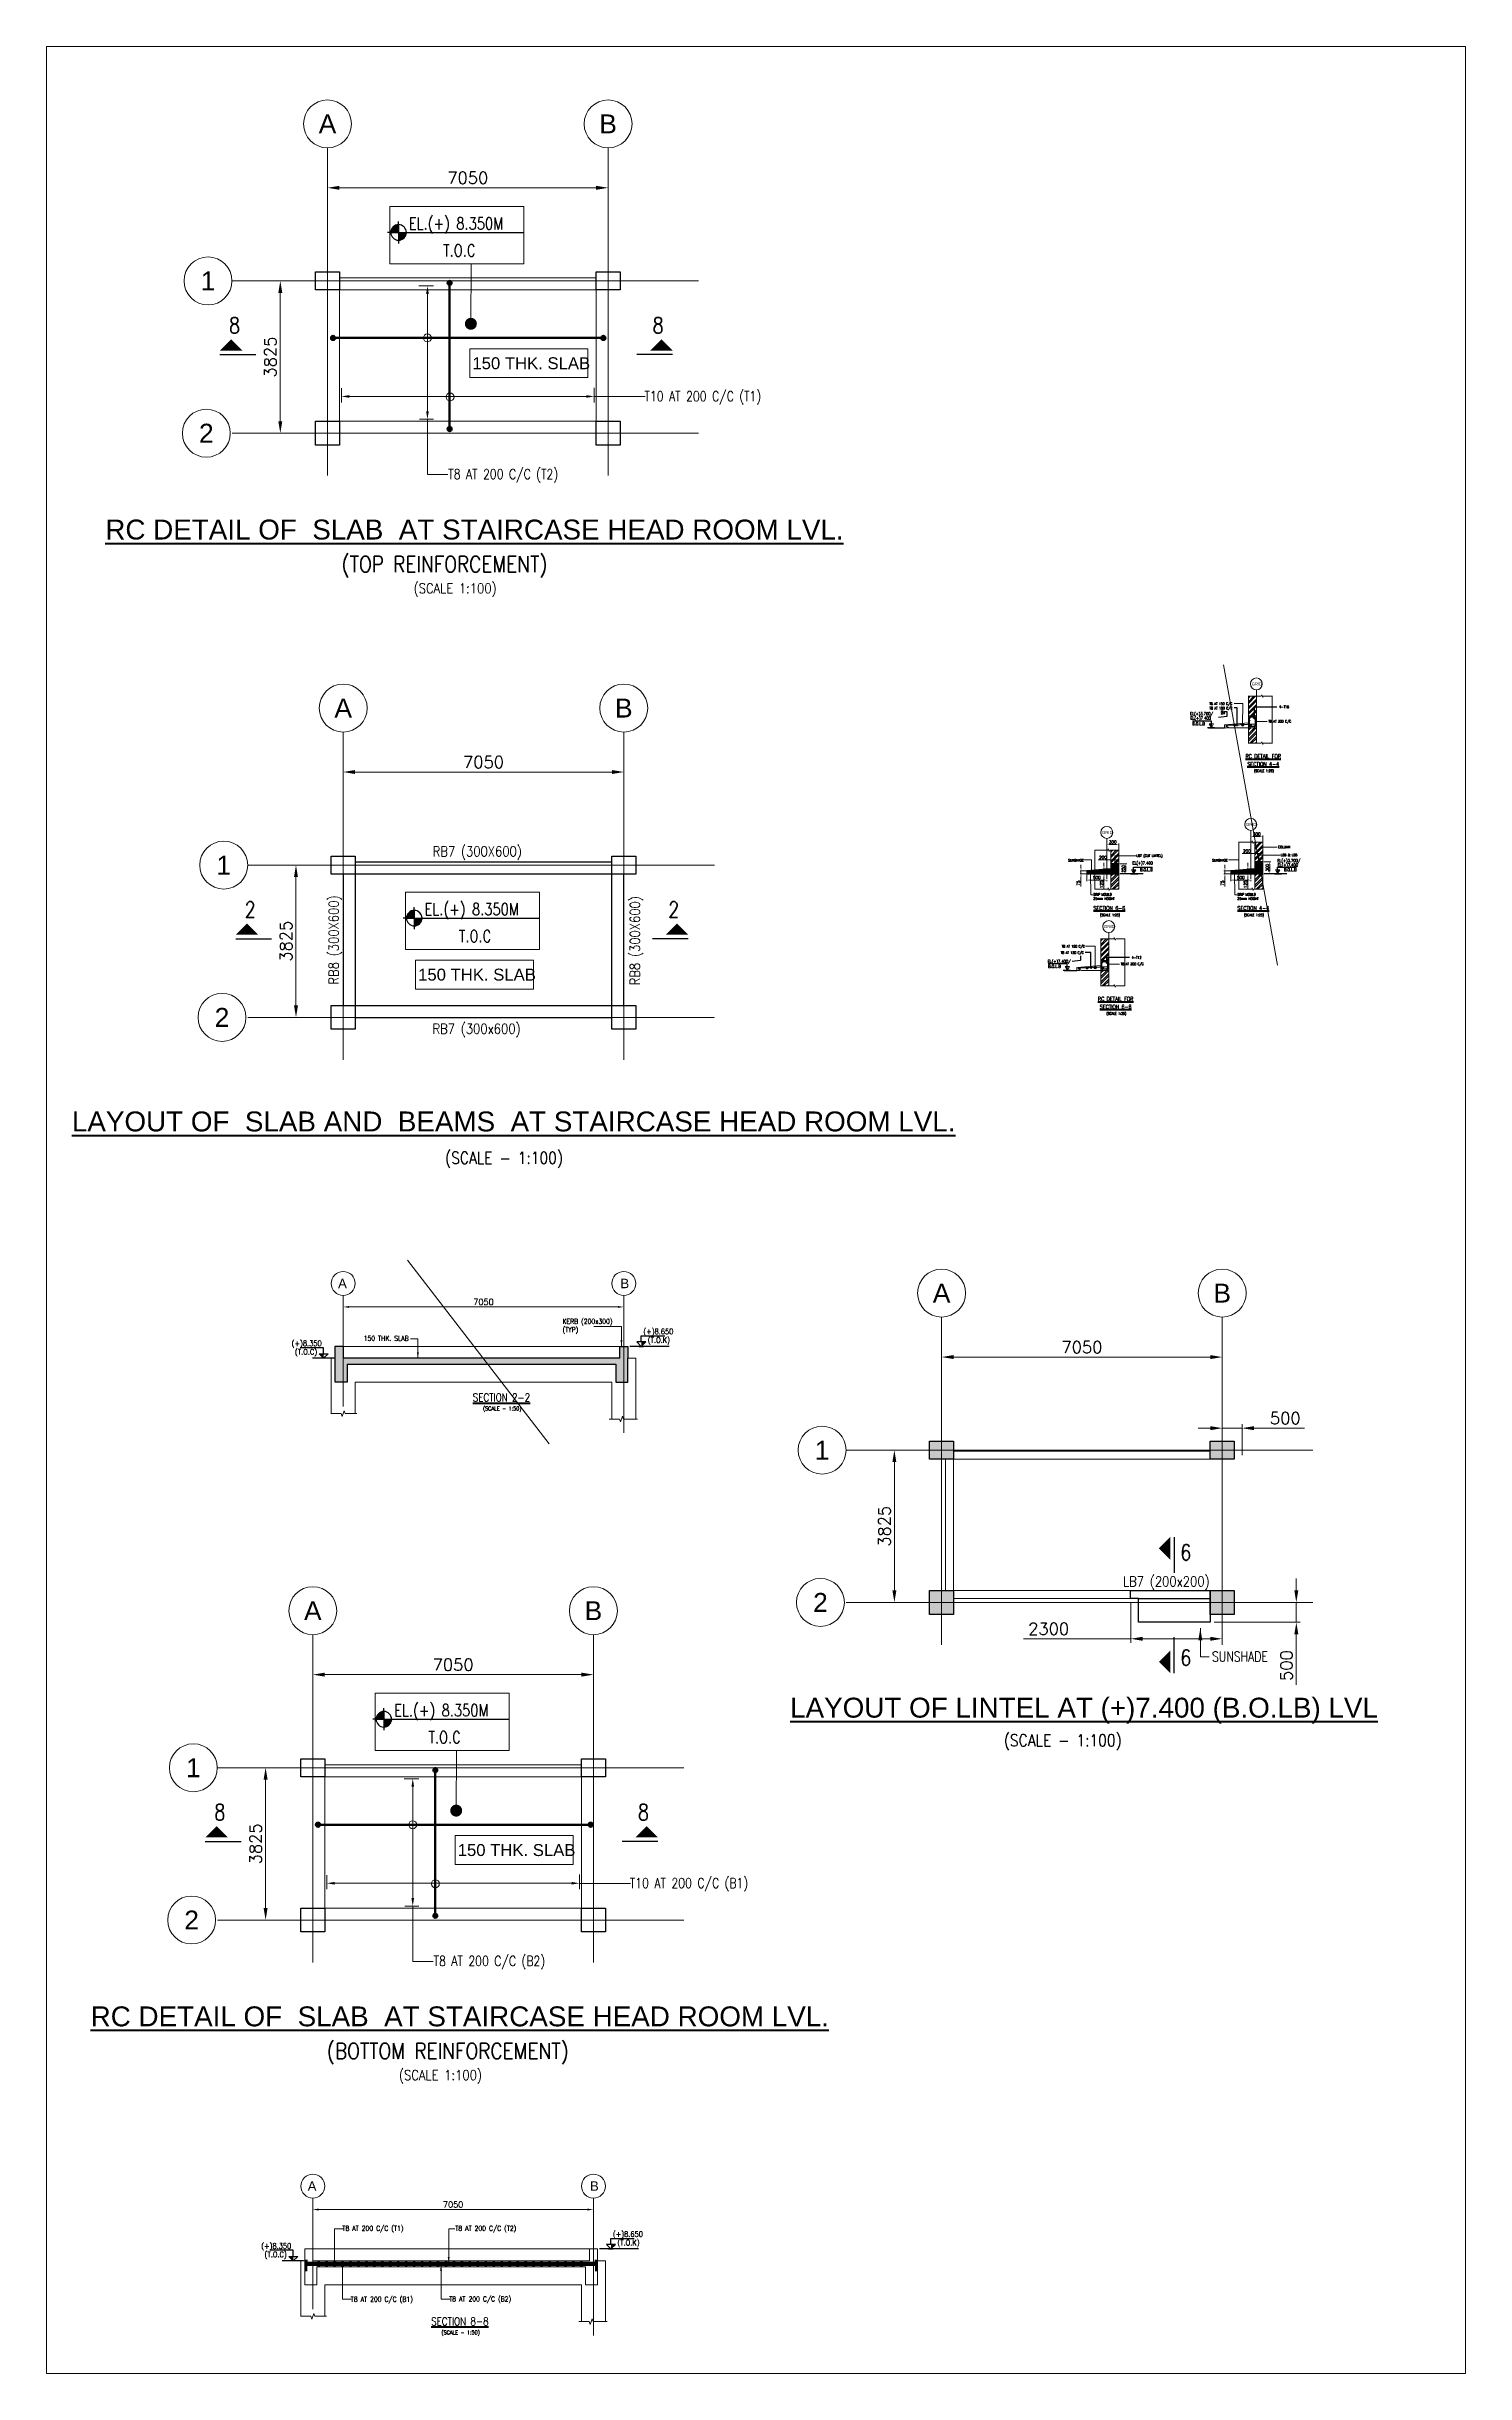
# Model space of a CAD drawing. Header units: millimetres. Extents: x 187381 to 885080, y 3378 to 168095.
# Drawn here: x 187381 to 223033, y 41476 to 99927 of the extents above; entities that cross this region are included whole.
import ezdxf
from ezdxf.enums import TextEntityAlignment as Align

# ---------------------------------------------------------------- set-up
doc = ezdxf.new("R2010")
doc.units = ezdxf.units.MM
doc.header["$LTSCALE"] = 15
doc.linetypes.add('CENTER2', pattern=[1.125, 0.75, -0.125, 0.125, -0.125])
doc.linetypes.add('HIDDEN', pattern=[0.375, 0.25, -0.125])
for name, color, linetype in [('1', 7, 'Continuous'), ('2C', 1, 'Continuous'), ('A-Col-slab-Hatch', 9, 'Continuous'), ('S-ANNO-SYMB', 3, 'Continuous'), ('S-ANNO-TEXT-T250', 3, 'Continuous'), ('S-BEAM', 4, 'Continuous'), ('S-CON1', 8, 'Continuous'), ('S-CON2', 1, 'Continuous'), ('S-CON4', 4, 'Continuous'), ('S-HID3', 3, 'HIDDEN'), ('S-REIN-CON4', 4, 'Continuous'), ('STSY', 2, 'Continuous')]:
    doc.layers.add(name, color=color, linetype=linetype)
for name, color, linetype, lineweight in [('4C', 2, 'Continuous', 0), ('A-RM-TEXT', 4, 'Continuous', 0), ('BART1', 4, 'Continuous', 25), ('REBARS', 4, 'Continuous', 50), ('S-ANNO-DIMS', 8, 'Continuous', 9), ('S-Anno-Text', 3, 'Continuous', 30), ('S-ANNO-TEXT-T300', 3, 'Continuous', 30), ('S-ANNO-TEXT-T400', 4, 'Continuous', 40), ('S-GRID-LINE', 1, 'CENTER2', 18), ('S-HID2', 8, 'HIDDEN', 20), ('S-PLAN-CON2', 1, 'Continuous', 20), ('S-REIN', 6, 'Continuous', 60), ('S-REIN-BOTT', 4, 'Continuous', 50), ('S-REIN-TOPS', 4, 'HIDDEN', 50), ('S-SEC-CON2', 1, 'Continuous', 20), ('S-SECT-CON4', 4, 'Continuous', 40), ('S_DIM', 1, 'Continuous', 20), ('S_GRID CIRCLE', 1, 'Continuous', 20), ('S_GRID TEXT', 3, 'Continuous', 30), ('S_SOLID HATCH', 253, 'Continuous', 15)]:
    doc.layers.add(name, color=color, linetype=linetype, lineweight=lineweight)
doc.styles.add('ARIAL', font='arial.ttf')
doc.styles.add('Romans', font='romans.shx')
doc.styles.add('ROMANS-TITLE', font='ROMANS.shx', dxfattribs={"width": 0.8})
doc.styles.add('SC100-ST-300', font='sanss___.ttf', dxfattribs={"height": 275})
doc.styles.add('ST1', font='romans.shx', dxfattribs={"width": 0.8})
doc.dimstyles.new('MRF_100', dxfattribs={"dimscale": 100, "dimtxt": 3, "dimasz": 3, "dimexe": 1, "dimexo": 1, "dimgap": 1, "dimtad": 1, "dimdec": 0, "dimzin": 1, "dimdsep": 46, "dimtxsty": 'Romans', "dimcen": -3, "dimdle": 1, "dimclrd": 256, "dimclre": 256, "dimclrt": 3, "dimadec": 0, "dimazin": 0, "dimtfac": 1, "dimtdec": 0, "dimtofl": 0, "dimtmove": 0, "dimatfit": 3, "dimfxl": 1, "dimtvp": 2, "dimtolj": 1, "dimtzin": 0, "dimlwd": -1, "dimlwe": -1, "dimarcsym": 0})
doc.dimstyles.new('MRF_50', dxfattribs={"dimscale": 50, "dimtxt": 3, "dimasz": 3, "dimexe": 1, "dimexo": 1, "dimgap": 1, "dimtad": 1, "dimdec": 0, "dimzin": 1, "dimdsep": 46, "dimtxsty": 'Romans', "dimcen": -3, "dimdle": 1, "dimclrd": 256, "dimclre": 256, "dimclrt": 3, "dimadec": 0, "dimazin": 0, "dimtfac": 1, "dimtdec": 0, "dimtmove": 0, "dimatfit": 3, "dimfxl": 1, "dimtvp": 2, "dimtolj": 1, "dimtzin": 0, "dimlwd": -1, "dimlwe": -1, "dimarcsym": 0})
doc.dimstyles.new('S-DIMS-100', dxfattribs={"dimscale": 100, "dimtxt": 2.5, "dimasz": 2, "dimexe": 1.5, "dimexo": 1.5, "dimgap": 1, "dimtad": 1, "dimdec": 0, "dimzin": 1, "dimdsep": 46, "dimtxsty": 'Romans', "dimblk": 'OBLIQUE', "dimcen": 2, "dimdle": 1, "dimclrd": 1, "dimclre": 1, "dimclrt": 3, "dimadec": 0, "dimazin": 0, "dimtfac": 1, "dimtdec": 0, "dimtix": 1, "dimtmove": 2, "dimatfit": 3, "dimfxl": 1, "dimtvp": 2, "dimtolj": 1, "dimtzin": 0, "dimarcsym": 0})
doc.dimstyles.new('S-RENF-20', dxfattribs={"dimscale": 20, "dimtxt": 2.5, "dimasz": 2, "dimexe": 1.5, "dimexo": 1.5, "dimgap": 1, "dimtad": 1, "dimdec": 0, "dimzin": 1, "dimdsep": 46, "dimtxsty": 'Romans', "dimcen": 2, "dimdle": 1, "dimclrd": 256, "dimclre": 256, "dimclrt": 3, "dimadec": 0, "dimazin": 0, "dimtfac": 1, "dimtdec": 0, "dimtix": 1, "dimtmove": 2, "dimatfit": 3, "dimldrblk": 'DOTBLANK', "dimfxl": 1, "dimtvp": 2, "dimtolj": 1, "dimtzin": 0, "dimarcsym": 0})
pattern_1 = [(45, (-245460.44, -28451.91), (-67.35192, 67.35192), []), (45, (-245415.535, -28451.91), (-67.35192, 67.35192), [])]
pattern_2 = [(45, (-245619.69, -24784.6), (-67.35192, 67.35192), []), (45, (-245574.79, -24784.6), (-67.35192, 67.35192), [])]
pattern_3 = [(45, (-249327.955, -30879.905), (-67.35192, 67.35192), []), (45, (-249283.05, -30879.905), (-67.35192, 67.35192), [])]

msp = doc.modelspace()

# ---------------------------------------------------------------- texts
at = {"color": 2, "style": 'Romans', "width": 0.8}
for s, p in [('8', (192104.9, 92923, 0)), ('8', (202746.9, 92923, 0)), ('2', (192499.6, 78248.6, 0)), ('2', (203141.6, 78248.6, 0)), ('6', (216005.7, 62101, -349284.2)), ('6', (216005.7, 59456.6, -349284.2)), ('8', (191736, 55574.8, 0)), ('8', (202378, 55574.8, 0))]:
    msp.add_text(s, height=400, dxfattribs=at).set_placement(p, align=Align.MIDDLE)
at = {"layer": 'A-RM-TEXT', "char_height": 300, "width": 6106.031, "attachment_point": 1, "style": 'SC100-ST-300'}
for insert in [(198081.4, 92121.6, -27212.8), (196718.2, 76763.6, -27212.8), (197712.5, 54773.5, -27212.8)]:
    msp.add_mtext('150 THK. SLAB', dxfattribs=dict(at, insert=insert))
at = {"layer": 'S-Anno-Text', "extrusion": (0.004563, -5.63398e-06, 0.99999), "style": 'ROMANS-TITLE', "width": 0.8}
for s, p in [('T8 AT 150 C/C ', (216856.7, 83370.1, 10742.2)), ('T8 AT 150 C/C ', (216860.7, 83256.3, 10742.2)), ('T8 AT 200 C/C ', (218339.2, 82926.9, 10749)), ('T8 AT 150 C/C ', (213124.2, 77114.4, 10725.2)), ('T8 AT 150 C/C ', (213148.5, 77274.8, 10725.3)), ('T8 AT 200 C/C ', (214631, 76831.6, 10732.1))]:
    msp.add_text(s, height=62.5, dxfattribs=at).set_placement(p, align=Align.BOTTOM_CENTER)
at = {"layer": 'S-Anno-Text', "extrusion": (-0.004563, -5.63398e-06, 0.99999), "style": 'ROMANS-TITLE', "width": 0.8}
for s, p in [('4-T16', (218519.3, 83289.5, 8755.8)), ('4-T12', (214811.1, 76994.2, 8772.8))]:
    msp.add_text(s, height=62.5, dxfattribs=at).set_placement(p, align=Align.BOTTOM_CENTER)
at = {"layer": 'S-Anno-Text', "extrusion": (-0.004563, -5.63398e-06, 0.99999), "char_height": 62.5, "width": 657.089, "attachment_point": 2, "text_direction": (0.99999, 0, 0.004563), "style": 'ROMANS-TITLE'}
for insert in [(214011.7, 78659.2, 9756.5), (217630, 78659.2, 9756.5)]:
    msp.add_mtext('\\pxql;DRIP MOULD 25mm HEIGHT', dxfattribs=dict(at, insert=insert))
at = {"layer": 'S-ANNO-TEXT-T250', "style": 'Romans'}
for s, height, width, p in [('T10 AT 200 C/C (T1)', 250, 0.8, (202404.8, 91018.1, -63.3)), ('T8 AT 200 C/C (T2)', 250, 0.8, (197474.7, 89060.3, -63.3)), ('(TOP REINFORCEMENT)', 400, 0.85, (194795.5, 86723.7)), ('(SCALE 1:100)', 250, 0.85, (196604.9, 86192.4)), ('(SCALE 1:25)', 62.5, 0.8, (217719.9, 81700.8, 9754.3)), ('SUNSHADE', 62.5, 0.8, (213049.6, 79452.3, 39017.2)), ('LB7 (CUT LINTEL)', 62.5, 0.8, (214765.1, 79569.3, 34140.1)), ('SUNSHADE', 62.5, 0.8, (216667.9, 79452.3, 39017.2)), ('COLUMN', 62.5, 0.8, (218325.9, 79789.1, 63403)), ('(SCALE 1:25)', 62.5, 0.8, (213853.3, 78081.7, 4877.2)), ('(SCALE 1:25)', 62.5, 0.8, (217469.8, 78081.7, 4877.2)), ('(SCALE 1:25)', 62.5, 0.8, (214011.7, 75605.5, 9754.3)), ('(SCALE - 1:100)', 300, 0.85, (197395.3, 71859.9)), ('(SCALE - 1:50)', 100, 0.85, (198348, 65666.2, 19508.6)), ('(SCALE - 1:100)', 300, 0.85, (211434.1, 57230.1)), ('T10 AT 200 C/C (B1)', 250, 0.8, (202035.9, 53669.9, -63.3)), ('T8 AT 200 C/C (B2)', 250, 0.8, (197105.8, 51712.2, -63.3)), ('(BOTTOM REINFORCEMENT)', 400, 0.85, (194426.6, 49375.6)), ('(SCALE 1:100)', 250, 0.85, (196236, 48844.3)), ('T8 AT 200 C/C (T1)', 125, 0.8, (194815.9, 45059.5, -1047837.9)), ('T8 AT 200 C/C (T2)', 125, 0.8, (197651.6, 45059.5, -1047837.9)), ('T8 AT 200 C/C (B1)', 125, 0.8, (195026.2, 43277.9, -679059.8)), ('T8 AT 200 C/C (B2)', 125, 0.8, (197498.1, 43285.3, -679059.8)), ('(SCALE - 1:50)', 100, 0.85, (197302.7, 42456.3, 19508.6))]:
    msp.add_text(s, height=height, dxfattribs=dict(at, width=width)).set_placement(p)
at = {"layer": 'S-ANNO-TEXT-T250', "style": 'Romans', "width": 0.85}
for s, p in [('RB7 (300X600)', (198204.2, 79709.7)), ('RB7 (300x600)', (198186.5, 75252.4, 25790)), ('LB7 (200x200)', (215516.7, 61369.8))]:
    msp.add_text(s, height=250, dxfattribs=at).set_placement(p, align=Align.MIDDLE_CENTER)
for p in [(194595.3, 77484.2), (202165.3, 77464.5, -349284.2)]:
    msp.add_text('RB8 (300X600)', height=250, rotation=90, dxfattribs=at).set_placement(p, align=Align.MIDDLE_CENTER)
at = {"layer": 'S-ANNO-TEXT-T250', "style": 'Romans'}
for s, insert, char_height, width, attachment_point in [('{\\W0.8;LB6 & LB8}', (218393.3, 79652.1, 29262.9), 62.5, 773.867, 1), ('\\pxql;{\\W0.8;KERB (200x300)\\P(TYP)}', (202794.4, 67965.7, -310267), 125, 2446.864, 3), ('{\\W0.8;150 THK. SLAB}', (196479.4, 67541.8, 19508.6), 125, 1846.859, 3), ('\\pxql;{\\W0.8;SUNSHADE}', (218505.5, 59609.1), 250, 3683.333, 2)]:
    msp.add_mtext(s, dxfattribs=dict(at, insert=insert, char_height=char_height, width=width, attachment_point=attachment_point))
at = {"layer": 'S-ANNO-TEXT-T300', "width": 0.8}
for s, height, style, p in [('EL.(+) 8.350M', 300, 'ST1', (196484.5, 95332.4)), ('T.O.C', 300, 'ST1', (197346, 94654.6)), ('EL(+)3.700/', 75, 'Romans', (216113.8, 83128.3, 29262.9)), ('EL(+)7.400', 75, 'Romans', (216121.2, 83018.6, 19508.6)), ('B.O.L.B', 75, 'Romans', (216169.1, 82877.2, 29262.9)), ('EL(+)3.700/', 75, 'Romans', (218306.3, 79441.2, 19508.7)), ('EL(+)7.400', 75, 'Romans', (214664.8, 79380.8, 24385.8)), ('B.O.L.B', 75, 'Romans', (214856.3, 79209.9, 24385.8)), ('EL(+)7.400', 75, 'Romans', (218313.7, 79331.4, 9754.3)), ('B.O.L.B', 75, 'Romans', (218472.9, 79209.9, 24385.8)), ('EL.(+) 8.350M', 300, 'ST1', (196879.2, 78108.4)), ('T.O.C', 300, 'ST1', (197740.8, 77430.5)), ('EL(+)7.400/', 75, 'Romans', (212536.7, 76908.1, 29262.9)), ('B.O.L.B', 75, 'Romans', (212546.9, 76781.9, 29262.9)), ('EL.(+) 8.350M', 300, 'ST1', (196115.6, 57984.3)), ('T.O.C', 300, 'ST1', (196977.2, 57306.4))]:
    msp.add_text(s, height=height, dxfattribs=dict(at, style=style)).set_placement(p)
at = {"layer": 'S-ANNO-TEXT-T300', "style": 'Romans', "width": 0.8}
msp.add_text('150', height=50, rotation=90, dxfattribs=at).set_placement((216946.6, 83133, 19506.6))
at = {"layer": 'S-ANNO-TEXT-T400', "style": 'ARIAL'}
for s, p in [('%%URC DETAIL OF  SLAB  AT STAIRCASE HEAD ROOM LVL.', (198134.2, 87793.7)), ('%%ULAYOUT OF  SLAB AND  BEAMS  AT STAIRCASE HEAD ROOM LVL.', (199118.6, 72925.6)), ('%%ULAYOUT OF LINTEL AT (+)7.400 (B.O.LB) LVL', (213449.1, 58200.3)), ('%%URC DETAIL OF  SLAB  AT STAIRCASE HEAD ROOM LVL.', (197765.4, 50445.6))]:
    msp.add_text(s, height=500, dxfattribs=at).set_placement(p, align=Align.MIDDLE_CENTER)
at = {"layer": 'S-ANNO-TEXT-T400', "style": 'Romans', "width": 0.8}
for s, height, p in [('%%URC DETAIL FOR', 100, (217951.8, 82098.5, 9754.3)), ('%%USECTION 4-4', 100, (217951.8, 81901.7, 9754.3)), ('%%USECTION 6-6', 100, (214085.2, 78282.6, 4877.2)), ('%%USECTION 4-4', 100, (217701.7, 78282.6, 4877.2)), ('%%URC DETAIL FOR', 100, (214243.6, 76003.2, 9754.3)), ('%%USECTION 6-6', 100, (214243.6, 75806.4, 9754.3)), ('%%USECTION 2-2', 200, (198811.4, 65992.7, 19508.6)), ('%%USECTION 8-8', 200, (197766, 42782.9, 19508.6))]:
    msp.add_text(s, height=height, dxfattribs=at).set_placement(p, align=Align.MIDDLE_CENTER)

# ---------------------------------------------------------------- blocks, each defined once
blk = doc.blocks.new('S_GRID BUBBLE')
at = {"layer": 'S_GRID CIRCLE'}
blk.add_circle((0, 0), 0.237, dxfattribs=at)
at = {"layer": 'S_GRID TEXT', "style": 'ARIAL', "flags": 8}
blk.add_attdef('00', text='', height=0.188, dxfattribs=at).set_placement((0, 0), align=Align.MIDDLE_CENTER)
blk = doc.blocks.new('*D271')
at = {"layer": 'S_DIM', "transparency": 16777216}
for p, q in [((193761, 79365), (193549, 79365)), ((193649, 79065), (193649, 75840)), ((193761, 75540), (193549, 75540))]:
    blk.add_line(p, q, dxfattribs=at)
for points in [[(193599, 79065), (193699, 79065), (193649, 79365)], [(193599, 75840), (193699, 75840), (193649, 75540)]]:
    blk.add_solid(points, dxfattribs=at)
at = {"layer": 'S_DIM', "color": 3, "transparency": 16777216, "insert": (193399, 77452), "char_height": 300, "width": 302.8, "attachment_point": 5, "rotation": 90, "style": 'Romans'}
blk.add_mtext('\\A1;3825', dxfattribs=at)
blk = doc.blocks.new('*D272')
at = {"layer": 'S_DIM', "transparency": 16777216}
for p, q in [((194836, 81815), (194836, 81603)), ((195136, 81703), (201586, 81703)), ((201886, 81815), (201886, 81603))]:
    blk.add_line(p, q, dxfattribs=at)
for points in [[(195136, 81753), (195136, 81653), (194836, 81703)], [(201586, 81753), (201586, 81653), (201886, 81703)]]:
    blk.add_solid(points, dxfattribs=at)
at = {"layer": 'S_DIM', "color": 3, "transparency": 16777216, "insert": (198361, 81953), "char_height": 300, "width": 302.8, "attachment_point": 5, "style": 'Romans'}
blk.add_mtext('\\A1;7050', dxfattribs=at)
blk = doc.blocks.new('S$SOPT')
at = {"layer": 'STSY'}
for p, q in [((-0.1, 4.9), (-0.1, 6.9)), ((-0.1, -5.1), (-0.1, 4.9)), ((4.9, -0.1), (-0.1, 4.9)), ((-0.1, -0.1), (-0.1, 4.9)), ((4.5, -0.1), (-0.1, 4.5)), ((4.1, -0.1), (-0.1, 4.1)), ((3.6, -0.1), (-0.1, 3.6)), ((3.2, -0.1), (-0.1, 3.2)), ((2.8, -0.1), (-0.1, 2.8)), ((2.4, -0.1), (-0.1, 2.4)), ((1.9, -0.1), (-0.1, 1.9)), ((1.5, -0.1), (-0.1, 1.5)), ((1.1, -0.1), (-0.1, 1.1)), ((0.7, -0.1), (-0.1, 0.7)), ((0.2, -0.1), (-0.1, 0.2)), ((4.9, 0.4), (0.4, 4.9)), ((4.8, 0.9), (0.9, 4.8)), ((4.6, 1.4), (1.4, 4.6)), ((4.3, 2.2), (2.2, 4.3)), ((-5.1, -0.1), (-7.1, -0.1)), ((-5.1, -0.1), (-0.1, -5.1)), ((-5.1, -0.1), (4.9, -0.1)), ((-5.1, -0.5), (-0.5, -5.1)), ((-5, -1.1), (-1.1, -5)), ((-4.8, -1.6), (-1.6, -4.8)), ((-4.7, -0.1), (-0.1, -4.7)), ((-4.5, -2.4), (-2.4, -4.5)), ((-4.2, -0.1), (-0.1, -4.2)), ((-3.8, -0.1), (-0.1, -3.8)), ((-3.4, -0.1), (-0.1, -3.4)), ((-3, -0.1), (-0.1, -3)), ((-2.5, -0.1), (-0.1, -2.5)), ((-2.1, -0.1), (-0.1, -2.1)), ((-1.7, -0.1), (-0.1, -1.7)), ((-1.3, -0.1), (-0.1, -1.3)), ((-0.9, -0.1), (-0.1, -0.9)), ((-0.4, -0.1), (-0.1, -0.4)), ((-0.1, -0.1), (4.9, -0.1)), ((-0.1, -5.1), (-0.1, -7.1)), ((4.9, -0.1), (6.9, -0.1))]:
    blk.add_line(p, q, dxfattribs=at)
for centre, start, end in [((0, -0.2), 91.0477, 178.9523), ((-0.2, -0.2), 1.0477, 88.9523), ((0, 0), 181.0477, 268.9523), ((-0.2, 0), 271.0477, 358.9523)]:
    blk.add_arc(centre, 5.09, start, end, dxfattribs=at)
blk = doc.blocks.new('el1')
at = {"color": 1}
for p, q in [((0, 0), (0, 132)), ((0, 132), (381, 132))]:
    blk.add_line(p, q, dxfattribs=at)
at = {"layer": '2C'}
blk.add_line((-62, 0), (82, 0), dxfattribs=at)
at = {"layer": '4C'}
for p, q in [((0, 0), (-44, 76)), ((-44, 76), (44, 76)), ((0, 0), (44, 76))]:
    blk.add_line(p, q, dxfattribs=at)
at = {"layer": '4C', "ltscale": 0.8}
blk.add_solid([(0, 0), (0, 76), (44, 76)], dxfattribs=at)
blk = doc.blocks.new('*D289')
at = {"layer": 'S_DIM', "transparency": 16777216}
for p, q in [((217738, 79656), (217420, 79656)), ((217738, 79497), (217738, 79681)), ((217863, 79656), (217813, 79656)), ((217938, 79497), (217938, 79681))]:
    blk.add_line(p, q, dxfattribs=at)
for points in [[(217813, 79668), (217813, 79643), (217738, 79656)], [(217863, 79668), (217863, 79643), (217938, 79656)]]:
    blk.add_solid(points, dxfattribs=at)
at = {"layer": 'S_DIM', "color": 3, "transparency": 16777216, "insert": (217541, 79718), "char_height": 75, "attachment_point": 5, "style": 'Romans'}
blk.add_mtext('\\A1;200', dxfattribs=at)
blk = doc.blocks.new('*D291')
at = {"layer": 'S_DIM', "transparency": 16777216}
for p, q in [((217963, 79448), (218141, 79448)), ((217963, 79148), (218141, 79148)), ((218116, 79373), (218116, 79223))]:
    blk.add_line(p, q, dxfattribs=at)
for points in [[(218104, 79373), (218129, 79373), (218116, 79448)], [(218104, 79223), (218129, 79223), (218116, 79148)]]:
    blk.add_solid(points, dxfattribs=at)
at = {"layer": 'S_DIM', "color": 3, "transparency": 16777216, "insert": (218054, 79298), "char_height": 75, "attachment_point": 5, "rotation": 90, "style": 'Romans'}
blk.add_mtext('\\A1;300', dxfattribs=at)
blk = doc.blocks.new('*D296')
at = {"layer": 'S_DIM', "transparency": 16777216}
for p, q in [((217638, 80072), (217638, 80107)), ((217713, 80082), (217863, 80082)), ((217938, 79922), (217938, 80107))]:
    blk.add_line(p, q, dxfattribs=at)
for points in [[(217713, 80094), (217713, 80069), (217638, 80082)], [(217863, 80094), (217863, 80069), (217938, 80082)]]:
    blk.add_solid(points, dxfattribs=at)
at = {"layer": 'S_DIM', "color": 3, "transparency": 16777216, "insert": (217788, 80144), "char_height": 75, "attachment_point": 5, "style": 'Romans'}
blk.add_mtext('\\A1;300', dxfattribs=at)
blk = doc.blocks.new('*D299')
at = {"layer": 'S_DIM', "transparency": 16777216}
for p, q in [((217713, 79273), (217542, 79273)), ((217713, 79148), (217542, 79148)), ((217567, 79348), (217567, 79423)), ((217567, 79273), (217567, 79148)), ((217567, 79073), (217567, 78766))]:
    blk.add_line(p, q, dxfattribs=at)
for points in [[(217554, 79348), (217579, 79348), (217567, 79273)], [(217554, 79073), (217579, 79073), (217567, 79148)]]:
    blk.add_solid(points, dxfattribs=at)
at = {"layer": 'S_DIM', "color": 3, "transparency": 16777216, "insert": (217504, 78882), "char_height": 75, "attachment_point": 5, "rotation": 90, "style": 'Romans'}
blk.add_mtext('\\A1;125', dxfattribs=at)
blk = doc.blocks.new('*D300')
at = {"layer": 'S_DIM', "transparency": 16777216}
for p, q in [((217135, 79223), (216964, 79223)), ((217135, 79148), (216964, 79148)), ((216989, 79298), (216989, 79373)), ((216989, 79223), (216989, 79148)), ((216989, 79073), (216989, 78826))]:
    blk.add_line(p, q, dxfattribs=at)
for points in [[(216977, 79298), (217002, 79298), (216989, 79223)], [(216977, 79073), (217002, 79073), (216989, 79148)]]:
    blk.add_solid(points, dxfattribs=at)
at = {"layer": 'S_DIM', "color": 3, "transparency": 16777216, "insert": (216927, 78912), "char_height": 75, "attachment_point": 5, "rotation": 90, "style": 'Romans'}
blk.add_mtext('\\A1;75', dxfattribs=at)
blk = doc.blocks.new('*D295')
at = {"layer": 'S_DIM', "transparency": 16777216}
for p, q in [((217138, 79123), (217138, 78964)), ((217213, 78989), (217563, 78989)), ((217638, 78983), (217638, 78964))]:
    blk.add_line(p, q, dxfattribs=at)
for points in [[(217213, 79002), (217213, 78977), (217138, 78989)], [(217563, 79002), (217563, 78977), (217638, 78989)]]:
    blk.add_solid(points, dxfattribs=at)
at = {"layer": 'S_DIM', "color": 3, "transparency": 16777216, "insert": (217388, 79052), "char_height": 75, "attachment_point": 5, "style": 'Romans'}
blk.add_mtext('\\A1;500', dxfattribs=at)
blk = doc.blocks.new('A-FLVL-ELE-SEC')
for p, q in [((-147, 527, 0), (-1324, 527, 0)), ((-147, 225, 0), (-147, 527, 0))]:
    blk.add_line(p, q)
at = {"ltscale": 800}
blk.add_line((-34, 0, 0), (-259, 0, 0), dxfattribs=at)
at = {"elevation": 0}
blk.add_lwpolyline([(78, 225), (-147, 0), (-372, 225), (78, 225)], dxfattribs=at)
blk.add_solid([(-147, 225, 0), (-372, 225, 0), (-147, 0, 0)])
at = {"color": 3, "ltscale": 800, "style": 'ROMANS-TITLE', "width": 0.8}
blk.add_attdef('FLOOR', text='', height=200, dxfattribs=at).set_placement((-150, 873), align=Align.MIDDLE)
at = {"ltscale": 800, "style": 'ROMANS-TITLE', "width": 0.8}
blk.add_attdef('LEVEL', text='', height=200, dxfattribs=at).set_placement((-150, 568), align=Align.MIDDLE)
blk = doc.blocks.new('*D301')
at = {"layer": 'S_DIM', "transparency": 16777216}
for p, q in [((194835, 67881), (194835, 68316)), ((201736, 68266), (194985, 68266)), ((201886, 67881), (201886, 68316))]:
    blk.add_line(p, q, dxfattribs=at)
for points in [[(194985, 68291), (194985, 68241), (194835, 68266)], [(201736, 68291), (201736, 68241), (201886, 68266)]]:
    blk.add_solid(points, dxfattribs=at)
at = {"layer": 'S_DIM', "color": 3, "transparency": 16777216, "insert": (198361, 68391), "char_height": 150, "attachment_point": 5, "style": 'Romans'}
blk.add_mtext('\\A1;7050', dxfattribs=at)
blk = doc.blocks.new('*D302')
at = {"layer": 'S_DIM', "transparency": 16777216}
for p, q in [((208796, 64669), (208584, 64669)), ((208684, 64369), (208684, 61144)), ((208796, 60844), (208584, 60844))]:
    blk.add_line(p, q, dxfattribs=at)
for points in [[(208634, 64369), (208734, 64369), (208684, 64669)], [(208634, 61144), (208734, 61144), (208684, 60844)]]:
    blk.add_solid(points, dxfattribs=at)
at = {"layer": 'S_DIM', "color": 3, "transparency": 16777216, "insert": (208434, 62756), "char_height": 300, "width": 302.8, "attachment_point": 5, "rotation": 90, "style": 'Romans'}
blk.add_mtext('\\A1;3825', dxfattribs=at)
blk = doc.blocks.new('*D303')
at = {"layer": 'S_DIM', "transparency": 16777216}
for p, q in [((209871, 67120), (209871, 66907)), ((210171, 67007), (216621, 67007)), ((216921, 67120), (216921, 66907))]:
    blk.add_line(p, q, dxfattribs=at)
for points in [[(210171, 67057), (210171, 66957), (209871, 67007)], [(216621, 67057), (216621, 66957), (216921, 67007)]]:
    blk.add_solid(points, dxfattribs=at)
at = {"layer": 'S_DIM', "color": 3, "transparency": 16777216, "insert": (213396, 67257), "char_height": 300, "width": 302.8, "attachment_point": 5, "style": 'Romans'}
blk.add_mtext('\\A1;7050', dxfattribs=at)
blk = doc.blocks.new('*D310')
at = {"layer": 'S_DIM', "transparency": 16777216}
for p, q in [((214121, 79496), (213803, 79496)), ((214121, 79447), (214121, 79521)), ((214246, 79496), (214196, 79496)), ((214321, 79447), (214321, 79521))]:
    blk.add_line(p, q, dxfattribs=at)
for points in [[(214196, 79509), (214196, 79484), (214121, 79496)], [(214246, 79509), (214246, 79484), (214321, 79496)]]:
    blk.add_solid(points, dxfattribs=at)
at = {"layer": 'S_DIM', "color": 3, "transparency": 16777216, "insert": (213925, 79559), "char_height": 75, "attachment_point": 5, "style": 'Romans'}
blk.add_mtext('\\A1;200', dxfattribs=at)
blk = doc.blocks.new('*D306')
at = {"layer": 'S_DIM', "transparency": 16777216}
for p, q in [((214346, 79398), (214525, 79398)), ((214346, 79148), (214525, 79148)), ((214500, 79323), (214500, 79223))]:
    blk.add_line(p, q, dxfattribs=at)
for points in [[(214487, 79323), (214512, 79323), (214500, 79398)], [(214487, 79223), (214512, 79223), (214500, 79148)]]:
    blk.add_solid(points, dxfattribs=at)
at = {"layer": 'S_DIM', "color": 3, "transparency": 16777216, "insert": (214437, 79273), "char_height": 75, "attachment_point": 5, "rotation": 90, "style": 'Romans'}
blk.add_mtext('\\A1;250', dxfattribs=at)
blk = doc.blocks.new('*D307')
at = {"layer": 'S_DIM', "transparency": 16777216}
for p, q in [((214021, 79872), (214021, 79907)), ((214096, 79882), (214246, 79882)), ((214321, 79722), (214321, 79907))]:
    blk.add_line(p, q, dxfattribs=at)
for points in [[(214096, 79894), (214096, 79869), (214021, 79882)], [(214246, 79894), (214246, 79869), (214321, 79882)]]:
    blk.add_solid(points, dxfattribs=at)
at = {"layer": 'S_DIM', "color": 3, "transparency": 16777216, "insert": (214171, 79944), "char_height": 75, "attachment_point": 5, "style": 'Romans'}
blk.add_mtext('\\A1;300', dxfattribs=at)
blk = doc.blocks.new('*D311')
at = {"layer": 'S_DIM', "transparency": 16777216}
for p, q in [((214096, 79273), (213925, 79273)), ((214096, 79148), (213925, 79148)), ((213950, 79348), (213950, 79423)), ((213950, 79273), (213950, 79148)), ((213950, 79073), (213950, 78766))]:
    blk.add_line(p, q, dxfattribs=at)
for points in [[(213938, 79348), (213963, 79348), (213950, 79273)], [(213938, 79073), (213963, 79073), (213950, 79148)]]:
    blk.add_solid(points, dxfattribs=at)
at = {"layer": 'S_DIM', "color": 3, "transparency": 16777216, "insert": (213888, 78882), "char_height": 75, "attachment_point": 5, "rotation": 90, "style": 'Romans'}
blk.add_mtext('\\A1;125', dxfattribs=at)
blk = doc.blocks.new('*D308')
at = {"layer": 'S_DIM', "transparency": 16777216}
for p, q in [((213518, 79223), (213348, 79223)), ((213518, 79148), (213348, 79148)), ((213373, 79298), (213373, 79373)), ((213373, 79223), (213373, 79148)), ((213373, 79073), (213373, 78826))]:
    blk.add_line(p, q, dxfattribs=at)
for points in [[(213360, 79298), (213385, 79298), (213373, 79223)], [(213360, 79073), (213385, 79073), (213373, 79148)]]:
    blk.add_solid(points, dxfattribs=at)
at = {"layer": 'S_DIM', "color": 3, "transparency": 16777216, "insert": (213310, 78912), "char_height": 75, "attachment_point": 5, "rotation": 90, "style": 'Romans'}
blk.add_mtext('\\A1;75', dxfattribs=at)
blk = doc.blocks.new('*D309')
at = {"layer": 'S_DIM', "transparency": 16777216}
for p, q in [((213521, 79123), (213521, 78964)), ((213596, 78989), (213946, 78989)), ((214021, 78983), (214021, 78964))]:
    blk.add_line(p, q, dxfattribs=at)
for points in [[(213596, 79002), (213596, 78977), (213521, 78989)], [(213946, 79002), (213946, 78977), (214021, 78989)]]:
    blk.add_solid(points, dxfattribs=at)
at = {"layer": 'S_DIM', "color": 3, "transparency": 16777216, "insert": (213771, 79052), "char_height": 75, "attachment_point": 5, "style": 'Romans'}
blk.add_mtext('\\A1;500', dxfattribs=at)
blk = doc.blocks.new('BAR')
at = {"layer": 'S-SECT-CON4'}
for radius in [24.1, 19.1, 14.1, 9.12, 4.12]:
    blk.add_circle((0, 24), radius, dxfattribs=at)
blk = doc.blocks.new('_DotBlank')
at = {"color": 0, "linetype": 'ByBlock', "lineweight": -2}
blk.add_line((-0.5, 0), (-1, 0), dxfattribs=at)
blk.add_circle((0, 0), 0.5, dxfattribs=at)
blk = doc.blocks.new('*U322')
at = {"layer": 'S-REIN-CON4', "extrusion": (-1.36014e-05, 1.81774e-16, 1), "xscale": 0.2962962962962976, "yscale": 0.2962962962962976, "zscale": 0.2962962962962976, "rotation": 269.9999999976998}
blk.add_blockref('BAR', (-7, 0), dxfattribs=at)
blk = doc.blocks.new('*U323')
at = {"layer": '1', "color": 0, "linetype": 'ByBlock', "lineweight": -2, "transparency": 16777216}
for p in [(0, 0), (200, 9), (400, 18), (599, 27)]:
    blk.add_blockref('*U322', p, dxfattribs=at)
blk = doc.blocks.new('*U326')
at = {"layer": 'S-REIN-CON4', "extrusion": (-1.36014e-05, 1.81774e-16, 1), "xscale": 0.2962962962962976, "yscale": 0.2962962962962976, "zscale": 0.2962962962962976, "rotation": 269.9999999976998}
blk.add_blockref('BAR', (-7, 0), dxfattribs=at)
blk = doc.blocks.new('*U327')
at = {"layer": '1', "color": 0, "linetype": 'ByBlock', "lineweight": -2, "transparency": 16777216}
for p in [(0, 0), (200, 9), (400, 18), (599, 27)]:
    blk.add_blockref('*U326', p, dxfattribs=at)
blk = doc.blocks.new('*D334')
at = {"layer": 'S_DIM', "transparency": 16777216}
for p, q in [((192998, 56691), (192786, 56691)), ((192886, 56391), (192886, 53166)), ((192998, 52866), (192786, 52866))]:
    blk.add_line(p, q, dxfattribs=at)
for points in [[(192836, 56391), (192936, 56391), (192886, 56691)], [(192836, 53166), (192936, 53166), (192886, 52866)]]:
    blk.add_solid(points, dxfattribs=at)
at = {"layer": 'S_DIM', "color": 3, "transparency": 16777216, "insert": (192636, 54778), "char_height": 300, "width": 302.8, "attachment_point": 5, "rotation": 90, "style": 'Romans'}
blk.add_mtext('\\A1;3825', dxfattribs=at)
blk = doc.blocks.new('*D335')
at = {"layer": 'S_DIM', "transparency": 16777216}
for p, q in [((194072, 59142), (194072, 58930)), ((201122, 59142), (201122, 58930)), ((194372, 59030), (200822, 59030))]:
    blk.add_line(p, q, dxfattribs=at)
for points in [[(194372, 59080), (194372, 58980), (194072, 59030)], [(200822, 59080), (200822, 58980), (201122, 59030)]]:
    blk.add_solid(points, dxfattribs=at)
at = {"layer": 'S_DIM', "color": 3, "transparency": 16777216, "insert": (197597, 59280), "char_height": 300, "width": 302.8, "attachment_point": 5, "style": 'Romans'}
blk.add_mtext('\\A1;7050', dxfattribs=at)
blk = doc.blocks.new('*D339')
at = {"layer": 'S_DIM', "transparency": 16777216}
for p, q in [((194072, 45207), (194072, 45643)), ((200972, 45593), (194222, 45593)), ((201122, 45208), (201122, 45643))]:
    blk.add_line(p, q, dxfattribs=at)
for points in [[(194222, 45618), (194222, 45568), (194072, 45593)], [(200972, 45618), (200972, 45568), (201122, 45593)]]:
    blk.add_solid(points, dxfattribs=at)
at = {"layer": 'S_DIM', "color": 3, "transparency": 16777216, "insert": (197597, 45718), "char_height": 150, "attachment_point": 5, "style": 'Romans'}
blk.add_mtext('\\A1;7050', dxfattribs=at)
blk = doc.blocks.new('*U360')
h = blk.add_hatch(color=256)
edge = h.paths.add_edge_path()
edge.add_arc((-990, 49), 48.6, 0, 360)
h = blk.add_hatch(color=256)
edge = h.paths.add_edge_path()
edge.add_arc((2669, 49), 48.6, 0, 360)
blk.add_line((-990, 49, 0), (2669, 49, 0))
for centre, radius in [((-990, 49), 50), ((-990, 49), 48.6), ((2669, 49), 50), ((2669, 49), 48.6)]:
    blk.add_circle(centre, radius)
blk = doc.blocks.new('*D410')
at = {"layer": 'S-ANNO-DIMS', "color": 1, "lineweight": -2, "transparency": 16777216}
for p, q in [((-3896, 218), (-3896, -136)), ((2454, 232), (2454, -136))]:
    blk.add_line(p, q, dxfattribs=at)
at = {"layer": 'S-ANNO-DIMS', "lineweight": -2, "transparency": 16777216}
blk.add_line((-3696, 14), (2254, 14), dxfattribs=at)
at = {"layer": 'S-ANNO-DIMS', "transparency": 16777216}
for points in [[(-3696, 47), (-3696, -20), (-3896, 14)], [(2254, 47), (2254, -20), (2454, 14)]]:
    blk.add_solid(points, dxfattribs=at)
blk = doc.blocks.new('*U361')
h = blk.add_hatch(color=256)
edge = h.paths.add_edge_path()
edge.add_arc((-1359, 49), 48.6, 0, 360)
h = blk.add_hatch(color=256)
edge = h.paths.add_edge_path()
edge.add_arc((5491, 49), 48.6, 0, 360)
blk.add_line((-1359, 49, 0), (5491, 49, 0))
for centre, radius in [((-1359, 49), 50), ((-1359, 49), 48.6), ((5491, 49), 50), ((5491, 49), 48.6)]:
    blk.add_circle(centre, radius)
blk = doc.blocks.new('*D412')
at = {"layer": 'S-ANNO-DIMS', "color": 1, "lineweight": -2, "transparency": 16777216}
for p, q in [((-4379, 218), (-4379, -132)), ((-1179, 236), (-1179, -132))]:
    blk.add_line(p, q, dxfattribs=at)
at = {"layer": 'S-ANNO-DIMS', "lineweight": -2, "transparency": 16777216}
blk.add_line((-4179, 18), (-1379, 18), dxfattribs=at)
at = {"layer": 'S-ANNO-DIMS', "transparency": 16777216}
for points in [[(-4179, 51), (-4179, -16), (-4379, 18)], [(-1379, 51), (-1379, -16), (-1179, 18)]]:
    blk.add_solid(points, dxfattribs=at)
blk = doc.blocks.new('*D362')
at = {"layer": 'S_DIM', "transparency": 16777216}
for p, q in [((193367, 94039), (193155, 94039)), ((193255, 93739), (193255, 90514)), ((193367, 90214), (193155, 90214))]:
    blk.add_line(p, q, dxfattribs=at)
for points in [[(193205, 93739), (193305, 93739), (193255, 94039)], [(193205, 90514), (193305, 90514), (193255, 90214)]]:
    blk.add_solid(points, dxfattribs=at)
at = {"layer": 'S_DIM', "color": 3, "transparency": 16777216, "insert": (193005, 92126), "char_height": 300, "width": 302.8, "attachment_point": 5, "rotation": 90, "style": 'Romans'}
blk.add_mtext('\\A1;3825', dxfattribs=at)
blk = doc.blocks.new('*D363')
at = {"layer": 'S_DIM', "transparency": 16777216}
for p, q in [((194441, 96490), (194441, 96278)), ((201491, 96490), (201491, 96278)), ((194741, 96378), (201191, 96378))]:
    blk.add_line(p, q, dxfattribs=at)
for points in [[(194741, 96428), (194741, 96328), (194441, 96378)], [(201191, 96428), (201191, 96328), (201491, 96378)]]:
    blk.add_solid(points, dxfattribs=at)
at = {"layer": 'S_DIM', "color": 3, "transparency": 16777216, "insert": (197966, 96628), "char_height": 300, "width": 302.8, "attachment_point": 5, "style": 'Romans'}
blk.add_mtext('\\A1;7050', dxfattribs=at)
blk = doc.blocks.new('*D359')
at = {"layer": 'S-ANNO-DIMS', "color": 1, "lineweight": -2, "transparency": 16777216}
for p, q in [((-4379, 218), (-4379, -132)), ((-1029, 236), (-1029, -132))]:
    blk.add_line(p, q, dxfattribs=at)
at = {"layer": 'S-ANNO-DIMS', "lineweight": -2, "transparency": 16777216}
blk.add_line((-4179, 18), (-1229, 18), dxfattribs=at)
at = {"layer": 'S-ANNO-DIMS', "transparency": 16777216}
for points in [[(-4179, 51), (-4179, -16), (-4379, 18)], [(-1229, 51), (-1229, -16), (-1029, 18)]]:
    blk.add_solid(points, dxfattribs=at)
blk = doc.blocks.new('*U364')
at = {"layer": 'S_SOLID HATCH'}
h = blk.add_hatch(color=256, dxfattribs=at)
edge = h.paths.add_edge_path()
edge.add_arc((-7897, 0), 48.6, 0, 360)
h = blk.add_hatch(color=256, dxfattribs=at)
edge = h.paths.add_edge_path()
edge.add_arc((-4226, 0), 48.6, 0, 360)
at = {"layer": 'S-REIN-BOTT'}
for centre, radius in [((-7897, 0, 0), 50), ((-7897, 0, 0), 48.6), ((-4226, 0, 0), 50), ((-4226, 0, 0), 48.6)]:
    blk.add_circle(centre, radius, dxfattribs=at)
at = {"layer": 'S-REIN-TOPS'}
blk.add_line((-7897, 0), (-4226, 0), dxfattribs=at)
blk = doc.blocks.new('*U365')
at = {"layer": 'S_SOLID HATCH'}
h = blk.add_hatch(color=256, dxfattribs=at)
edge = h.paths.add_edge_path()
edge.add_arc((-1218, 0), 48.6, 0, 360)
h = blk.add_hatch(color=256, dxfattribs=at)
edge = h.paths.add_edge_path()
edge.add_arc((5574, 0), 48.6, 0, 360)
at = {"layer": 'S-REIN-BOTT'}
for centre, radius in [((-1218, 0, 0), 50), ((-1218, 0, 0), 48.6), ((5574, 0, 0), 50), ((5574, 0, 0), 48.6)]:
    blk.add_circle(centre, radius, dxfattribs=at)
at = {"layer": 'S-REIN-TOPS'}
blk.add_line((-1218, 0), (5574, 0), dxfattribs=at)
blk = doc.blocks.new('REBAR')
at = {"layer": 'A-Col-slab-Hatch'}
h = blk.add_hatch(color=253, dxfattribs=at)
h.dxf.hatch_style = 1
h.paths.add_polyline_path([(12.5, 0, 1), (-12.5, 0, 1)])
at = {"layer": 'S-REIN'}
blk.add_circle((0, 0), 12.5, dxfattribs=at)
blk = doc.blocks.new('*U368')
at = {"layer": 'S-REIN-CON4', "xscale": 0.8, "yscale": 0.8, "zscale": 0.8}
blk.add_blockref('REBAR', (0, 0), dxfattribs=at)
blk = doc.blocks.new('*U369')
at = {"layer": 'S-ANNO-DIMS', "color": 0, "linetype": 'ByBlock', "lineweight": -2, "transparency": 16777216}
for p in [(0, 0), (200, 0), (400, 0), (600, 0), (800, 0), (1000, 0), (1200, 0), (1400, 0), (1600, 0), (1800, 0), (2000, 0), (2200, 0), (2400, 0), (2600, 0), (2800, 0), (3000, 0), (3200, 0), (3400, 0), (3600, 0), (3800, 0), (4000, 0), (4200, 0), (4400, 0), (4600, 0), (4800, 0), (5000, 0), (5200, 0), (5400, 0), (5600, 0), (5800, 0), (6000, 0), (6200, 0), (6400, 0), (6600, 0)]:
    blk.add_blockref('*U368', p, dxfattribs=at)
blk = doc.blocks.new('*U366')
at = {"layer": 'S-REIN-CON4', "xscale": 0.8, "yscale": 0.8, "zscale": 0.8}
blk.add_blockref('REBAR', (0, 0), dxfattribs=at)
blk = doc.blocks.new('*U367')
at = {"layer": 'S-ANNO-DIMS', "color": 0, "linetype": 'ByBlock', "lineweight": -2, "transparency": 16777216}
for p in [(0, 0), (200, 0), (400, 0), (600, 0), (800, 0), (1000, 0), (1200, 0), (1400, 0), (1600, 0), (1800, 0), (2000, 0), (2200, 0), (2400, 0), (2600, 0), (2800, 0), (3000, 0), (3200, 0), (3400, 0), (3600, 0), (3800, 0), (4000, 0), (4200, 0), (4400, 0), (4600, 0), (4800, 0), (5000, 0), (5200, 0), (5400, 0), (5600, 0), (5800, 0), (6000, 0), (6200, 0), (6400, 0), (6600, 0)]:
    blk.add_blockref('*U366', p, dxfattribs=at)
blk = doc.blocks.new('*D415')
at = {"layer": 'S_DIM', "transparency": 16777216}
for p, q in [((214621, 60844), (214621, 59830)), ((216921, 60444), (216921, 59830)), ((214621, 59930), (211931, 59930)), ((216621, 59930), (214921, 59930))]:
    blk.add_line(p, q, dxfattribs=at)
for points in [[(214921, 59980), (214921, 59880), (214621, 59930)], [(216621, 59980), (216621, 59880), (216921, 59930)]]:
    blk.add_solid(points, dxfattribs=at)
at = {"layer": 'S_DIM', "color": 3, "transparency": 16777216, "insert": (212560, 60180), "char_height": 300, "attachment_point": 5, "style": 'Romans'}
blk.add_mtext('\\A1;2300', dxfattribs=at)
blk = doc.blocks.new('*D416')
at = {"layer": 'S-PLAN-CON2', "transparency": 16777216}
for p, q in [((218783, 61144), (218783, 61444)), ((216721, 60844), (218883, 60844)), ((218783, 60844), (218783, 60344)), ((216721, 60344), (218883, 60344)), ((218783, 60044), (218783, 58772))]:
    blk.add_line(p, q, dxfattribs=at)
for points in [[(218733, 61144), (218833, 61144), (218783, 60844)], [(218733, 60044), (218833, 60044), (218783, 60344)]]:
    blk.add_solid(points, dxfattribs=at)
at = {"layer": 'S-PLAN-CON2', "color": 3, "transparency": 16777216, "insert": (218533, 59258), "char_height": 300, "attachment_point": 5, "rotation": 90, "style": 'Romans'}
blk.add_mtext('\\A1;500', dxfattribs=at)
blk = doc.blocks.new('*D417')
at = {"layer": 'S-PLAN-CON2', "transparency": 16777216}
for p, q in [((216621, 65221), (216321, 65221)), ((216921, 64544), (216921, 65321)), ((216921, 65221), (217421, 65221)), ((217421, 64544), (217421, 65321)), ((217721, 65221), (218992, 65221))]:
    blk.add_line(p, q, dxfattribs=at)
for points in [[(216621, 65271), (216621, 65171), (216921, 65221)], [(217721, 65271), (217721, 65171), (217421, 65221)]]:
    blk.add_solid(points, dxfattribs=at)
at = {"layer": 'S-PLAN-CON2', "color": 3, "transparency": 16777216, "insert": (218506, 65471), "char_height": 300, "attachment_point": 5, "style": 'Romans'}
blk.add_mtext('\\A1;500', dxfattribs=at)
blk = doc.blocks.new('*U409')
at = {"layer": 'S-ANNO-DIMS', "color": 4, "ltscale": 0.5}
blk.add_circle((-1167.4, 0.1), 100, dxfattribs=at)
at = {"layer": 'S-ANNO-DIMS'}
dim = blk.add_linear_dim(base=(2453.9, 13.8, 0), p1=(-3896.2, 367.8, 0), p2=(2453.9, 382.1, 0), text=' ', dimstyle='S-DIMS-100', override={"dimsah": 1, "dimclrd": 256}, dxfattribs=at)
dim.commit()
dim.dimension.update_dxf_attribs({"geometry": '*D410', "text_midpoint": (-721.1, 13.8, 0)})
blk = doc.blocks.new('*U411')
at = {"layer": 'S-ANNO-DIMS', "color": 4, "ltscale": 0.5}
blk.add_circle((-2334.8, 17.7), 100, dxfattribs=at)
at = {"layer": 'S-ANNO-DIMS'}
dim = blk.add_linear_dim(base=(-1178.9, 17.7, 0), p1=(-4378.9, 367.8, 0), p2=(-1178.9, 386, 0), text=' ', dimstyle='S-DIMS-100', override={"dimsah": 1, "dimclrd": 256}, dxfattribs=at)
dim.commit()
dim.dimension.update_dxf_attribs({"geometry": '*D412', "text_midpoint": (-2778.9, 17.7, 0)})
blk = doc.blocks.new('*U358')
at = {"layer": 'S-ANNO-DIMS', "color": 4, "ltscale": 0.5}
blk.add_circle((-2334.8, 17.7), 100, dxfattribs=at)
at = {"layer": 'S-ANNO-DIMS'}
dim = blk.add_linear_dim(base=(-1028.9, 17.7, 0), p1=(-4378.9, 367.8, 0), p2=(-1028.9, 386, 0), text=' ', dimstyle='S-DIMS-100', override={"dimsah": 1, "dimclrd": 256}, dxfattribs=at)
dim.commit()
dim.dimension.update_dxf_attribs({"geometry": '*D359', "text_midpoint": (-2703.9, 17.7, 0)})

# ---------------------------------------------------------------- dimensions: what is measured, and where the dimension line sits
at = {"layer": 'S-PLAN-CON2'}
dim = msp.add_linear_dim(base=(217420.6, 65220.9), p1=(216920.6, 64443.7), p2=(217420.6, 64443.7), dimstyle='MRF_100', override={"dimtofl": 1}, dxfattribs=at)
dim.commit()
dim.dimension.update_dxf_attribs({"geometry": '*D417', "text_midpoint": (218506.3, 65470.9)})
dim = msp.add_linear_dim(base=(218783.2, 60343.7), p1=(216620.6, 60843.7), p2=(216620.6, 60343.7), angle=90, dimstyle='MRF_100', override={"dimtofl": 1}, dxfattribs=at)
dim.commit()
dim.dimension.update_dxf_attribs({"geometry": '*D416', "text_midpoint": (218533.2, 59258)})
at = {"layer": 'S_DIM'}
for base, p1, p2, picture, middle in [((201490.8, 96377.7), (194440.8, 96589.8), (201490.8, 96589.8), '*D363', (197965.8, 96627.7)), ((201885.5, 81703.3), (194835.5, 81915.5), (201885.5, 81915.5), '*D272', (198360.5, 81953.3)), ((216920.6, 67007.4), (209870.6, 67219.5), (216920.6, 67219.5), '*D303', (213395.6, 67257.4)), ((201121.9, 59029.6), (194071.9, 59241.7), (201121.9, 59241.7), '*D335', (197596.9, 59279.6))]:
    dim = msp.add_linear_dim(base=base, p1=p1, p2=p2, dimstyle='MRF_100', dxfattribs=at)
    dim.commit()
    dim.dimension.update_dxf_attribs({"geometry": picture, "text_midpoint": middle})
for base, p1, p2, angle, dimstyle, picture, middle in [((193254.5, 90214), (193466.7, 94039), (193466.7, 90214), 90, 'MRF_100', '*D362', (193004.5, 92126.5)), ((193649.2, 75539.6), (193861.4, 79364.6), (193861.4, 75539.6), 90, 'MRF_100', '*D271', (193399.2, 77452.1)), ((194835.5, 68266.3, 0), (201885.5, 67831.4, 0), (194835.5, 67831.3, 349284.2), 180, 'MRF_50', '*D301', (198360.5, 68391.3, 0)), ((208684.3, 60843.7), (208896.5, 64668.7), (208896.5, 60843.7), 90, 'MRF_100', '*D302', (208434.3, 62756.2)), ((192885.7, 52865.9), (193097.8, 56690.9), (193097.8, 52865.9), 90, 'MRF_100', '*D334', (192635.7, 54778.4)), ((194071.9, 45592.5, 0), (201121.9, 45157.6, 0), (194071.9, 45157.5, 349284.2), 180, 'MRF_50', '*D339', (197596.9, 45717.5, 0))]:
    dim = msp.add_linear_dim(base=base, p1=p1, p2=p2, angle=angle, dimstyle=dimstyle, dxfattribs=at)
    dim.commit()
    dim.dimension.update_dxf_attribs({"geometry": picture, "text_midpoint": middle})
for base, p1, p2, override, picture, middle in [((217937.7, 80081.8, 3981.6), (217637.7, 80046.8, 3981.6), (217937.7, 79897.3, 3981.6), {"dimscale": 25, "dimtofl": 1}, '*D296', (217787.7, 80144.3, 3981.6)), ((214321.2, 79881.8, 3981.6), (214021.2, 79846.8, 3981.6), (214321.2, 79697.3, 3981.6), {"dimscale": 25, "dimtofl": 1}, '*D307', (214171.2, 79944.3, 3981.6)), ((214021.2, 78989.4, 9754.3), (213521.2, 79147.8, 4877.2), (214021.2, 79007.7, 0), {"dimscale": 25}, '*D309', (213771.2, 79051.9, 9754.3)), ((217637.7, 78989.5, 9754.3), (217137.7, 79147.8, 4877.2), (217637.7, 79007.7, 0), {"dimscale": 25}, '*D295', (217387.7, 79052, 9754.3))]:
    dim = msp.add_linear_dim(base=base, p1=p1, p2=p2, dimstyle='MRF_50', override=override, dxfattribs=at)
    dim.commit()
    dim.dimension.update_dxf_attribs({"geometry": picture, "text_midpoint": middle})
for base, p1, p2, angle, override, picture, middle in [((214121.2, 79496.1, 4877.2), (214321.2, 79422.2, 4877.2), (214121.2, 79422.2, 4877.2), 180, {"dimscale": 25}, '*D310', (213924.8, 79558.6, 4877.2)), ((217737.7, 79655.6, 4877.2), (217937.7, 79472.2, 4877.2), (217737.7, 79472.2, 4877.2), 180, {"dimscale": 25, "dimtofl": 1}, '*D289', (217541.3, 79718.1, 4877.2)), ((213372.7, 79147.8, 9754.3), (213543.1, 79222.8, 4877.2), (213543.1, 79147.8, 4877.2), 90, {"dimscale": 25, "dimtofl": 1}, '*D308', (213310.2, 78912.1, 9754.3)), ((213950.1, 79147.9, 9754.3), (214121.2, 79272.9, 4877.2), (214121.2, 79147.9, 4877.2), 90, {"dimscale": 25}, '*D311', (213887.6, 78881.8, 9754.3)), ((216989.2, 79147.8, 9754.3), (217159.6, 79222.8, 4877.2), (217159.6, 79147.8, 4877.2), 90, {"dimscale": 25, "dimtofl": 1}, '*D300', (216926.7, 78912.1, 9754.3)), ((217566.7, 79147.9, 9754.3), (217737.7, 79272.9, 4877.2), (217737.7, 79147.9, 4877.2), 90, {"dimscale": 25}, '*D299', (217504.2, 78881.8, 9754.3))]:
    dim = msp.add_linear_dim(base=base, p1=p1, p2=p2, angle=angle, dimstyle='MRF_50', override=override, dxfattribs=at)
    dim.commit()
    dim.dimension.update_dxf_attribs({"geometry": picture, "text_midpoint": middle})
for base, p1, p2, picture, middle in [((214499.6, 79147.9, 4877.2), (214321.2, 79397.9, 4877.2), (214321.2, 79147.9, 4877.2), '*D306', (214499.6, 79272.9, 4877.2)), ((218116.2, 79147.9, 4877.2), (217937.7, 79447.9, 4877.2), (217937.7, 79147.9, 4877.2), '*D291', (218116.2, 79297.9, 4877.2))]:
    dim = msp.add_linear_dim(base=base, p1=p1, p2=p2, angle=90, dimstyle='MRF_50', override={"dimscale": 25, "dimtmove": 1}, dxfattribs=at)
    dim.commit()
    dim.dimension.update_dxf_attribs({"geometry": picture, "text_midpoint": middle, "dimtype": 160})
dim = msp.add_linear_dim(base=(214620.6, 59930.5), p1=(216920.6, 60543.7), p2=(214620.6, 60943.7), dimstyle='MRF_100', dxfattribs=at)
dim.commit()
dim.dimension.update_dxf_attribs({"geometry": '*D415', "text_midpoint": (212559.8, 59930.5), "dimtype": 160})

# ---------------------------------------------------------------- hatches: boundary and pattern name
at = {"layer": 'S_SOLID HATCH'}
h = msp.add_hatch(dxfattribs=at)
h.set_pattern_fill('ANSI32', color=256, scale=10)
h.set_pattern_definition(pattern_2)
h.paths.add_polyline_path([(217578.5, 83606.3), (217778.5, 83606.3), (217778.5, 83115.2), (217578.5, 83115.2)])
h = msp.add_hatch(dxfattribs=at)
h.set_pattern_fill('ANSI32', color=256, scale=10)
h.set_pattern_definition(pattern_2)
h.paths.add_polyline_path([(217578.5, 82815.2), (217778.5, 82815.2), (217778.5, 82426.4), (217578.5, 82426.4)])
h = msp.add_hatch(dxfattribs=at)
h.set_pattern_fill('ANSI32', color=256, scale=10)
h.set_pattern_definition([(45, (-249076.96, -28651.91), (-67.35192, 67.35192), []), (45, (-249032.06, -28651.91), (-67.35192, 67.35192), [])])
h.paths.add_polyline_path([(214121.2, 79739), (214321.2, 79739), (214321.2, 79247.9), (214121.2, 79247.9)])
h = msp.add_hatch(dxfattribs=at)
h.set_pattern_fill('ANSI32', color=256, scale=10)
h.set_pattern_definition(pattern_1)
h.paths.add_polyline_path([(217737.7, 79939), (217937.7, 79939), (217937.7, 79447.9), (217737.7, 79447.9)])
h = msp.add_hatch(color=256, dxfattribs=at)
h.dxf.hatch_style = 1
edge = h.paths.add_edge_path()
edge.add_line((214121.2, 79272.8), (213521.2, 79222.8))
edge.add_line((213521.2, 79222.8), (213521.2, 79147.8))
edge.add_line((213521.2, 79147.8), (213588.3, 79147.8))
edge.add_arc((213610.8, 79129.6), 28.9, 38.972809, 141.030596, ccw=False)
edge.add_line((213633.3, 79147.8), (214121.2, 79147.8))
edge.add_line((214121.2, 79147.8), (214121.2, 79272.8))
h = msp.add_hatch(color=256, dxfattribs=at)
h.dxf.hatch_style = 1
h.paths.add_polyline_path([(214323.8, 79397.9), (214123.8, 79397.9), (214121.2, 79147.9), (214321.2, 79147.9)])
h = msp.add_hatch(dxfattribs=at)
h.set_pattern_fill('ANSI32', color=256, scale=10)
h.set_pattern_definition([(45, (-249076.96, -28451.91), (-67.35192, 67.35192), []), (45, (-249032.06, -28451.91), (-67.35192, 67.35192), [])])
h.paths.add_polyline_path([(214121.2, 79147.9), (214321.2, 79147.9), (214321.2, 78759.1), (214121.2, 78759.1)])
h = msp.add_hatch(color=256, dxfattribs=at)
h.dxf.hatch_style = 1
edge = h.paths.add_edge_path()
edge.add_line((217737.7, 79272.9), (217137.7, 79222.8))
edge.add_line((217137.7, 79222.8), (217137.7, 79147.8))
edge.add_line((217137.7, 79147.8), (217204.9, 79147.8))
edge.add_arc((217227.4, 79129.6), 28.9, 38.972809, 141.030596, ccw=False)
edge.add_line((217249.9, 79147.8), (217737.7, 79147.8))
edge.add_line((217737.7, 79147.8), (217737.7, 79272.9))
h = msp.add_hatch(color=256, dxfattribs=at)
h.dxf.hatch_style = 1
h.paths.add_polyline_path([(217937.7, 79447.9), (217737.7, 79447.9), (217737.7, 79147.9), (217937.7, 79147.9)])
h = msp.add_hatch(dxfattribs=at)
h.set_pattern_fill('ANSI32', color=256, scale=10)
h.set_pattern_definition(pattern_1)
h.paths.add_polyline_path([(217737.7, 79147.9), (217937.7, 79147.9), (217937.7, 78759.1), (217737.7, 78759.1)])
h = msp.add_hatch(dxfattribs=at)
h.set_pattern_fill('ANSI32', color=256, scale=10)
h.set_pattern_definition(pattern_3)
h.paths.add_polyline_path([(213870.2, 77511), (214070.2, 77511), (214070.2, 76969.9), (213870.2, 76969.9)])
h = msp.add_hatch(dxfattribs=at)
h.set_pattern_fill('ANSI32', color=256, scale=10)
h.set_pattern_definition(pattern_3)
h.paths.add_polyline_path([(213870.2, 76719.9), (214070.2, 76719.9), (214070.2, 76331.1), (213870.2, 76331.1)])
h = msp.add_hatch(color=256, dxfattribs=at)
h.dxf.hatch_style = 1
h.paths.add_polyline_path([(201685.4, 66376.3), (201685.4, 66826.3), (194935.2, 66826.3), (194935.2, 66376.3), (194635.2, 66376.3), (194635.2, 67279), (194835.2, 67279), (194835.2, 66976.2), (201785.4, 66976.4), (201785.4, 67276.4), (201985.4, 67276.4), (201985.4, 66976.4), (201985.4, 66976.4), (201985.4, 66376.3)])
h = msp.add_hatch(color=256, dxfattribs=at)
h.dxf.hatch_style = 1
h.paths.add_polyline_path([(209570.6, 61143.7), (210170.6, 61143.7), (210170.6, 60543.7), (209570.6, 60543.7)])
h.paths.add_polyline_path([(209570.6, 64893.7), (210170.6, 64893.7), (210170.6, 64443.7), (209570.6, 64443.7)])
h.paths.add_polyline_path([(216620.6, 64893.7), (217220.6, 64893.7), (217220.6, 64443.7), (216620.6, 64443.7)])
h.paths.add_polyline_path([(216620.6, 61143.7), (217220.6, 61143.7), (217220.6, 60543.7), (216620.6, 60543.7)])

# ---------------------------------------------------------------- linework, layer by layer
at = {"color": 2}
for p, q in [((191739.8, 92188.8, 0), (192639.8, 92188.8, 0)), ((203112, 92188.8, 0), (202212, 92188.8, 0)), ((192134.5, 77514.4, 0), (193034.5, 77514.4, 0)), ((203506.7, 77514.4, 0), (202606.7, 77514.4, 0)), ((215713.7, 62487, -349284.2), (215713.7, 61587, -349284.2)), ((215713.7, 59070.7, -349284.2), (215713.7, 59970.7, -349284.2)), ((191370.9, 54840.7, 0), (192270.9, 54840.7, 0)), ((202743.2, 54840.7, 0), (201843.2, 54840.7, 0))]:
    msp.add_line(p, q, dxfattribs=at)
for points in [[(191739.8, 92288.8, 0), (192022.6, 92571.7, 0), (192305.4, 92288.8, 0)], [(203112, 92288.8, 0), (202829.2, 92571.7, 0), (202546.3, 92288.8, 0)], [(192134.5, 77614.4, 0), (192417.3, 77897.3, 0), (192700.2, 77614.4, 0)], [(203506.7, 77614.4, 0), (203223.9, 77897.3, 0), (202941.1, 77614.4, 0)], [(215613.7, 62487, -349284.2), (215330.8, 62204.1, -349284.2), (215613.7, 61921.3, -349284.2)], [(215613.7, 59070.7, -349284.2), (215330.8, 59353.5, -349284.2), (215613.7, 59636.4, -349284.2)], [(191370.9, 54940.7, 0), (191653.7, 55223.5, 0), (191936.6, 54940.7, 0)], [(202743.2, 54940.7, 0), (202460.3, 55223.5, 0), (202177.5, 54940.7, 0)]]:
    msp.add_solid(points, dxfattribs=at)
at = {"layer": 'BART1'}
for points in [[(216829.5, 83080.1), (217036.1, 83105.1, 0.4142136), (217046.1, 83115.1), (217046.1, 83210.1, 0.4142136), (217041.1, 83215.1), (216974.2, 83215.1)], [(213150.5, 76952.6), (213357.2, 76977.5, 0.4142136), (213367.2, 76987.5), (213367.2, 77082.5, 0.4142136)]]:
    msp.add_lwpolyline(points, format="xyb", dxfattribs=at)
at = {"layer": 'BART1', "extrusion": (4.58475e-07, 1.76252e-06, 1)}
for centre in [(217738.5, 82911, 9754.6), (214030.2, 76815.7, 9754.6)]:
    msp.add_arc(centre, 10, 270, 0, dxfattribs=at)
at = {"layer": 'REBARS', "color": 2}
for p, q in [((193903.3, 44243.1, -698568.4), (193903.3, 44043.1, -698568.4)), ((193914.8, 44216.6, -698568.4), (193914.8, 44329.6, -698568.4)), ((201180.4, 44216.6, -659493.9), (201180.4, 44326, -659493.9)), ((201191.8, 44243.1, -659493.9), (201191.8, 44043.1, -659493.9))]:
    msp.add_line(p, q, dxfattribs=at)
for points in [[(193913.3, 44253.1), (201181.8, 44253.1)], [(193924.8, 44206.6), (201170.4, 44206.6)]]:
    msp.add_lwpolyline(points, dxfattribs=at)
for centre, start, end in [((193913.3, 44243.1, -698568.4), 90, 180), ((193924.8, 44216.6, -698568.4), 180, 270), ((201170.4, 44216.6, -659493.9), 270, 0), ((201181.8, 44243.1, -659493.9), 0, 90)]:
    msp.add_arc(centre, 10, start, end, dxfattribs=at)
at = {"layer": 'S-ANNO-DIMS'}
for p, q in [((201141, 91132.5, -63.3), (202425, 91132.5, -63.3)), ((200772.1, 53784.3, -63.3), (202056.1, 53784.3, -63.3))]:
    msp.add_line(p, q, dxfattribs=at)
for points in [[(196952.2, 90564), (196952.2, 89173), (197466.8, 89173)], [(196583.4, 53215.9), (196583.4, 51824.8), (197097.9, 51824.8)]]:
    msp.add_lwpolyline(points, dxfattribs=at)
at = {"layer": 'S-ANNO-SYMB'}
for p, q in [((196461.8, 95255.7), (199369.2, 95255.7)), ((196856.5, 78031.7), (199763.9, 78031.7)), ((196092.9, 57907.6), (199000.3, 57907.6))]:
    msp.add_line(p, q, dxfattribs=at)
at = {"layer": 'S-BEAM'}
for p, q in [((216969.2, 83210.1, 19506.6), (216969.2, 83157.8, 19506.6)), ((194835.5, 79139.6), (194835.5, 75839.6)), ((201585.5, 79439.6), (195135.5, 79439.6)), ((201885.5, 75839.6), (201885.5, 79139.6)), ((195135.5, 75539.6), (201585.5, 75539.6)), ((201685.4, 66376.3, -349284.2), (201985.4, 66376.3, 39074.5)), ((214620.6, 60943.7), (214620.6, 61143.7))]:
    msp.add_line(p, q, dxfattribs=at)
for points, elevation in [([(194635.2, 66379), (194635.2, 66979)], -349284.2), ([(194935.2, 66826.3), (194935.2, 66376.3), (194635.2, 66376.3)], -349284.2), ([(201785.4, 66976.4), (194835.5, 66976.3)], 0), ([(194935.2, 66826.3), (201685.4, 66826.4), (201685.4, 66376.3), (201685.4, 66376.3)], 0)]:
    msp.add_lwpolyline(points, dxfattribs=dict(at, elevation=elevation))
for points in [[(214820.6, 60943.7), (214620.6, 60943.7), (214620.6, 61143.7), (216620.6, 61143.7), (216620.6, 60943.7)], [(216620.6, 60943.7), (216620.6, 60343.7), (214820.6, 60343.7), (214820.6, 60943.7)]]:
    msp.add_lwpolyline(points, dxfattribs=at)
msp.add_arc((216974.2, 83210.1, 19506.6), 5, 90, 180, dxfattribs=at)
at = {"layer": 'S-CON1'}
for p, q in [((216572.6, 82815.1, 19508.7), (216978.5, 82815.1, 9754.3)), ((214931.8, 79147.8, 14631.5), (214357.4, 79147.8, 4877.2)), ((218548.4, 79147.8, 14631.5), (217973.9, 79147.8, 4877.2)), ((212950.4, 76719.8, 19508.7), (213270.2, 76719.8, 9754.3)), ((203021.8, 67276.4, 0), (202035.4, 67276.4, -349284.2)), ((194598.5, 66979, 0), (194066.8, 66979, 0)), ((202258.3, 44602.6, 0), (201271.8, 44602.6, -349284.2)), ((193835, 44305.3, 0), (193303.2, 44305.3, 0))]:
    msp.add_line(p, q, dxfattribs=at)
at = {"layer": 'S-CON2'}
for points in [[(194140.8, 94264), (194740.8, 94264), (194740.8, 93814), (194140.8, 93814)], [(201190.8, 94264), (201790.8, 94264), (201790.8, 93814), (201190.8, 93814)], [(194140.8, 90514), (194740.8, 90514), (194740.8, 89914), (194140.8, 89914)], [(201190.8, 90514), (201790.8, 90514), (201790.8, 89914), (201190.8, 89914)], [(193771.9, 56915.9), (194371.9, 56915.9), (194371.9, 56465.9), (193771.9, 56465.9)], [(200821.9, 56915.9), (201421.9, 56915.9), (201421.9, 56465.9), (200821.9, 56465.9)], [(193771.9, 53165.9), (194371.9, 53165.9), (194371.9, 52565.9), (193771.9, 52565.9)], [(200821.9, 53165.9), (201421.9, 53165.9), (201421.9, 52565.9), (200821.9, 52565.9)]]:
    msp.add_lwpolyline(points, close=True, dxfattribs=at)
at = {"layer": 'S-CON4'}
for p, q in [((213521.2, 79147.8, 4877.2), (213588.3, 79147.8, 4877.2)), ((217137.7, 79147.8, 4877.2), (217204.9, 79147.8, 4877.2)), ((201985.4, 66376.3, 39074.5), (201985.4, 66976.4, 39074.5))]:
    msp.add_line(p, q, dxfattribs=at)
for points in [[(194535.5, 79589.6), (195135.5, 79589.6), (195135.5, 79139.6), (194535.5, 79139.6)], [(201585.5, 79589.6), (202185.5, 79589.6), (202185.5, 79139.6), (201585.5, 79139.6)], [(194535.5, 75839.6), (195135.5, 75839.6), (195135.5, 75239.6), (194535.5, 75239.6)], [(201585.5, 75839.6), (202185.5, 75839.6), (202185.5, 75239.6), (201585.5, 75239.6)], [(209570.6, 64893.7), (210170.6, 64893.7), (210170.6, 64443.7), (209570.6, 64443.7)], [(216620.6, 64893.7), (217220.6, 64893.7), (217220.6, 64443.7), (216620.6, 64443.7)], [(209570.6, 61143.7), (210170.6, 61143.7), (210170.6, 60543.7), (209570.6, 60543.7)], [(216620.6, 61143.7), (217220.6, 61143.7), (217220.6, 60543.7), (216620.6, 60543.7)]]:
    msp.add_lwpolyline(points, close=True, dxfattribs=at)
for points, elevation in [([(213633.3, 79147.8), (214121.2, 79147.8), (214321.2, 79147.8), (214321.2, 79397.9), (214121.2, 79397.9), (214121.2, 79272.9), (213521.2, 79222.8), (213521.2, 79147.8), (213588.3, 79147.8)], 4877.2), ([(217249.9, 79147.8), (217737.7, 79147.8), (217937.7, 79147.8), (217937.7, 79447.9), (217737.7, 79447.9), (217737.7, 79272.9), (217137.7, 79222.8), (217137.7, 79147.8), (217204.9, 79147.8)], 4877.2), ([(194635.2, 66979), (194635.2, 67279), (194835.2, 67279), (194835.2, 66979)], -698568.5), ([(201785.4, 66976.4), (201785.4, 67276.4), (201985.4, 67276.4), (201985.4, 66976.4), (201985.4, 66976.4)], -349284.2), ([(201785.4, 66976.4), (194835.5, 66976.3)], 0)]:
    msp.add_lwpolyline(points, dxfattribs=dict(at, elevation=elevation))
for centre in [(213610.8, 79129.6, 4877.2), (217227.4, 79129.6, 4877.2)]:
    msp.add_arc(centre, 28.9, 38.964326, 141.035675, dxfattribs=at)
at = {"layer": 'S-GRID-LINE'}
for p, q in [((194440.8, 97380.5), (194440.8, 89146.2)), ((201490.8, 97380.5), (201490.8, 89146.2)), ((203766.6, 94039), (192042.3, 94039)), ((192042.3, 90214), (203766.6, 90214)), ((217778.5, 82426.4, 9754.3), (217778.5, 83764.3, 9754.3)), ((194835.5, 82706.1), (194835.5, 74471.9)), ((201885.5, 82706.1), (201885.5, 74471.9)), ((217637.7, 79007.7, 0), (217637.7, 80236.5, 4877.2)), ((214021.2, 79007.7, 0), (214021.2, 80036.5, 4877.2)), ((204161.4, 79364.6), (192437, 79364.6)), ((214070.2, 76331.1, 9754.3), (214070.2, 77669, 9754.3)), ((192437, 75539.6), (204161.4, 75539.6)), ((194835.5, 65766.3, 0), (194835.5, 68554.2, 0)), ((201885.5, 65103, 0), (201885.5, 68554.3, 0)), ((209870.6, 68010.2), (209870.6, 59775.9)), ((216920.6, 68010.2), (216920.6, 59775.9)), ((219196.5, 64668.7), (207472.1, 64668.7)), ((207472.1, 60843.7), (219196.5, 60843.7)), ((194071.9, 60032.4), (194071.9, 51798.1)), ((201121.9, 60032.4), (201121.9, 51798.1)), ((203397.8, 56690.9), (191673.5, 56690.9)), ((191673.5, 52865.9), (203397.8, 52865.9)), ((194071.9, 43092.6, 0), (194071.9, 45880.4, 0)), ((201121.9, 42429.2, 0), (201121.9, 45880.5, 0))]:
    msp.add_line(p, q, dxfattribs=at)
at = {"layer": 'S-HID2'}
for p, q in [((194740.8, 93814), (194740.8, 90514)), ((201190.8, 93814), (194740.8, 93814)), ((201190.8, 90514), (201190.8, 93814)), ((194740.8, 90514), (201190.8, 90514)), ((194371.9, 56465.9), (194371.9, 53165.9)), ((200821.9, 56465.9), (194371.9, 56465.9)), ((200821.9, 53165.9), (200821.9, 56465.9)), ((194371.9, 53165.9), (200821.9, 53165.9))]:
    msp.add_line(p, q, dxfattribs=at)
at = {"layer": 'S-HID3'}
for p, q in [((195135.5, 79139.6), (195135.5, 75839.6)), ((201585.5, 79139.6), (195135.5, 79139.6)), ((201585.5, 75839.6), (201585.5, 79139.6)), ((195135.5, 75839.6), (201585.5, 75839.6)), ((214820.6, 60943.7), (216620.6, 60943.7))]:
    msp.add_line(p, q, dxfattribs=at)
at = {"layer": 'S-PLAN-CON2'}
for p, q in [((201190.8, 94114), (194740.8, 94114)), ((194440.8, 93814), (194440.8, 90514)), ((201490.8, 90514), (201490.8, 93814)), ((194740.8, 90214), (201190.8, 90214)), ((216949.5, 84396.5, 9754.3), (218308.5, 76853.5, 9754.3)), ((196450.5, 69444.2), (200010.5, 64830.2)), ((194635.2, 66979, -349284.2), (194535.5, 66979, -698568.5)), ((201985.5, 66976.4, 0), (202185.5, 66976.4, 0)), ((209970.6, 64443.7), (209970.6, 61143.7)), ((216620.6, 64643.7), (210170.6, 64643.7)), ((210170.6, 64443.7), (210170.6, 61143.7)), ((216620.6, 64443.7), (210170.6, 64443.7)), ((210170.6, 61143.7), (214620.6, 61143.7)), ((210170.6, 60943.7), (214620.6, 60943.7)), ((200821.9, 56765.9), (194371.9, 56765.9)), ((194071.9, 56465.9), (194071.9, 53165.9)), ((201121.9, 53165.9), (201121.9, 56465.9)), ((194371.9, 52865.9), (200821.9, 52865.9)), ((193871.6, 44305.3, -349284.2), (193771.9, 44305.3, -698568.5)), ((201221.8, 44302.6, 0), (201421.9, 44302.6, 0))]:
    msp.add_line(p, q, dxfattribs=at)
for points in [[(187381.4, 99926.7), (223033.1, 99926.7), (223033.1, 41475.7), (187381.4, 41475.7)], [(196006.9, 95910.6), (199373.1, 95910.6), (199373.1, 94468.3), (196006.9, 94468.3)], [(198018.5, 92335.8), (200980.5, 92335.8), (200980.5, 91609.4), (198018.5, 91609.4)], [(196401.6, 78686.6), (199767.8, 78686.6), (199767.8, 77244.2), (196401.6, 77244.2)], [(196655.3, 76977.8), (199617.3, 76977.8), (199617.3, 76251.4), (196655.3, 76251.4)], [(195638, 58562.5), (199004.2, 58562.5), (199004.2, 57120.1), (195638, 57120.1)], [(197649.6, 54987.7), (200611.7, 54987.7), (200611.7, 54261.3), (197649.6, 54261.3)]]:
    msp.add_lwpolyline(points, close=True, dxfattribs=at)
at = {"layer": 'S-REIN-CON4'}
for p, q in [((217624.8, 82986.8, 9753.3), (217608.5, 83004.7, 9754.3)), ((217733.5, 83085.2, 9754.3), (217701, 83049.6, 9756.4)), ((217748.3, 83070.1, 9754.3), (217715.7, 83034.3, 9756.4)), ((217738.2, 82901, 9754.3), (217008.5, 82867.8, 9754.3)), ((214029.9, 76805.7, 9754.3), (213300.2, 76772.5, 9754.3)), ((214025.2, 76939.9, 9754.3), (213992.8, 76904.3, 9756.4)), ((214040, 76924.8, 9754.3), (214007.4, 76889, 9756.4))]:
    msp.add_line(p, q, dxfattribs=at)
at = {"layer": 'S-REIN-CON4', "extrusion": (-1.36014e-05, 1.81774e-16, 1), "elevation": 9751.4}
for points in [[(217608.6, 82855.2), (217608.6, 83075.2, -0.4142136), (217618.6, 83085.2), (217738.6, 83085.2, -0.4142136), (217748.6, 83075.2), (217748.6, 82855.2, -0.4142136), (217738.6, 82845.2), (217618.6, 82845.2, -0.4142136)], [(213900.4, 76759.9), (213900.4, 76929.9, -0.4142136), (213910.4, 76939.9), (214030.4, 76939.9, -0.4142136), (214040.4, 76929.9), (214040.4, 76759.9, -0.4142136), (214030.4, 76749.9), (213910.4, 76749.9, -0.4142136)]]:
    msp.add_lwpolyline(points, format="xyb", close=True, dxfattribs=at)
at = {"layer": 'S-SEC-CON2'}
for p, q in [((217578.5, 82426.4, 9754.3), (217578.5, 83606.3, 9754.3)), ((217778.5, 83115.2, 9754.3), (217778.5, 83606.3, 9754.3)), ((218178.5, 82908.5, 9754.3), (218178.5, 83606.3, 9754.3)), ((218178.5, 83606.3, 9754.3), (218178.5, 82426.4, 9754.3)), ((217778.5, 82426.4, 9754.3), (217778.5, 82815.2, 9754.3)), ((217937.7, 79597.3, 4877.2), (217937.7, 80088.5, 4877.2)), ((213721.2, 79246.2, 4877.2), (213721.2, 79739, 4877.2)), ((214121.2, 78759.1, 4877.2), (214121.2, 79739, 4877.2)), ((214321.2, 79447.3, 4877.2), (214321.2, 79888.5, 4877.2)), ((214321.2, 79739, 4877.2), (214321.2, 78759.1, 4877.2)), ((217337.7, 79246.2, 4877.2), (217337.7, 79939, 4877.2)), ((217737.7, 78759.1, 4877.2), (217737.7, 79939, 4877.2)), ((217937.7, 79939, 4877.2), (217937.7, 78759.1, 4877.2)), ((213721.2, 78759.1, 4877.2), (213721.2, 79147.8, 4877.2)), ((214321.2, 78759.1, 4877.2), (214321.2, 79147.9, 4877.2)), ((217337.7, 78759.1, 4877.2), (217337.7, 79147.8, 4877.2)), ((217937.7, 78759.1, 4877.2), (217937.7, 79147.9, 4877.2)), ((213870.2, 76331.1, 9754.3), (213870.2, 77511, 9754.3)), ((214070.2, 76969.9, 9754.3), (214070.2, 77511, 9754.3)), ((214470.2, 76813.2, 9754.3), (214470.2, 77511, 9754.3)), ((214470.2, 77511, 9754.3), (214470.2, 76331.1, 9754.3)), ((214070.2, 76331.1, 9754.3), (214070.2, 76719.9, 9754.3)), ((194535.5, 66979, 424346.6), (194535.5, 65583.4, -91151.1)), ((202185.5, 66976.4, -23263.1), (202185.5, 65448, 4387.2)), ((195135.5, 66376.3, -349284.2), (195135.5, 65583.3, -349284.2)), ((201585.5, 66376.4, 0), (201585.5, 65448, 0)), ((193771.9, 44305.3, 424346.6), (193771.9, 42909.6, -91151.1)), ((201221.8, 43702.6, 39074.5), (201221.8, 44302.6, 39074.5)), ((201421.9, 44302.6, -23263.1), (201421.9, 42774.2, 4387.2)), ((194371.9, 43702.5, -349284.2), (194371.9, 42909.5, -349284.2)), ((200821.9, 43702.6, 0), (200821.9, 42774.2, 0)), ((200921.8, 43702.6, -349284.2), (201221.8, 43702.6, 39074.5))]:
    msp.add_line(p, q, dxfattribs=at)
for points, elevation in [([(217090.6, 82815.1), (217578.5, 82815.2), (217778.5, 82815.2), (217778.5, 83115.2), (217578.5, 83115.2), (217578.5, 82940.2), (216978.5, 82890.1), (216978.5, 82815.1), (217045.6, 82815.1)], 9754.3), ([(213382.3, 76719.8), (213870.2, 76719.9), (214070.2, 76719.9), (214070.2, 76969.9), (213870.2, 76969.9), (213870.2, 76844.9), (213270.2, 76794.8), (213270.2, 76719.8), (213337.3, 76719.8)], 9754.3), ([(201585.5, 66376.4), (195135.5, 66376.3)], 0), ([(193871.6, 44305.3), (193871.6, 44602.5), (194071.6, 44602.5), (194071.6, 44302.5)], -349284.2), ([(201021.8, 44302.6), (201021.8, 44602.6), (201221.8, 44602.6), (201221.8, 44302.6)], 39074.5), ([(193871.6, 43705.3), (193871.6, 44305.3)], -349284.2), ([(194171.6, 44152.5), (194171.6, 43702.6), (193871.6, 43702.6)], -349284.2), ([(201021.8, 44302.6), (194071.9, 44302.5)], 0), ([(201021.8, 44302.6), (194071.9, 44302.5)], 0), ([(194171.6, 44152.5), (200921.8, 44152.6), (200921.8, 43702.6), (200921.8, 43702.6)], 0), ([(200821.9, 43702.6), (194371.9, 43702.5)], 0)]:
    msp.add_lwpolyline(points, dxfattribs=dict(at, elevation=elevation))
for centre in [(217068.1, 82796.9, 9754.3), (213359.8, 76701.6, 9754.3)]:
    msp.add_arc(centre, 28.9, 38.964326, 141.035675, dxfattribs=at)
at = {"layer": 'S_DIM', "linetype": 'Continuous'}
for points, elevation in [([(218183, 83606.3), (217953.5, 83606.3), (217941, 83571.9), (217916, 83640.6), (217903.5, 83606.3), (217574, 83606.3)], 9754.3), ([(218183, 82426.4), (217953.5, 82426.4), (217941, 82392.1), (217916, 82460.8), (217903.5, 82426.4), (217574, 82426.4)], 9754.3), ([(214325.7, 79739), (214096.2, 79739), (214083.7, 79704.6), (214058.7, 79773.3), (214046.2, 79739), (213716.7, 79739)], 4877.2), ([(217942.2, 79939), (217712.7, 79939), (217700.2, 79904.6), (217675.2, 79973.3), (217662.7, 79939), (217333.2, 79939)], 4877.2), ([(214325.7, 78759.1), (214096.2, 78759.1), (214083.7, 78724.8), (214058.7, 78793.5), (214046.2, 78759.1), (213716.7, 78759.1)], 4877.2), ([(217942.2, 78759.1), (217712.7, 78759.1), (217700.2, 78724.8), (217675.2, 78793.5), (217662.7, 78759.1), (217333.2, 78759.1)], 4877.2), ([(214474.7, 77511), (214245.2, 77511), (214232.7, 77476.6), (214207.7, 77545.3), (214195.2, 77511), (213865.7, 77511)], 9754.3), ([(214474.7, 76331.1), (214245.2, 76331.1), (214232.7, 76296.8), (214207.7, 76365.5), (214195.2, 76331.1), (213865.7, 76331.1)], 9754.3), ([(194552.7, 65586.1), (194785.2, 65586.1), (194810.2, 65517.5), (194860.2, 65654.8), (194885.2, 65586.1), (195180.9, 65586.1)], -349284.3), ([(201516.4, 65450.7), (201776.8, 65450.7), (201801.8, 65382.1), (201851.8, 65519.4), (201876.8, 65450.7), (202231.6, 65450.7)], -349284.3), ([(193789.1, 42912.4), (194021.6, 42912.4), (194046.6, 42843.7), (194096.6, 42981.1), (194121.6, 42912.4), (194417.3, 42912.3)], -349284.3), ([(200752.8, 42777), (201013.2, 42777), (201038.2, 42708.3), (201088.2, 42845.7), (201113.2, 42777), (201468, 42777)], -349284.3)]:
    msp.add_lwpolyline(points, dxfattribs=dict(at, elevation=elevation))
at = {"layer": 'S_SOLID HATCH'}
for p, q in [((201835.4, 67276.4, -349284.2), (194735.6, 67276.3, 0)), ((201021.3, 44602.5, 349284.2), (194071.1, 44602.5, 0))]:
    msp.add_line(p, q, dxfattribs=at)

# ---------------------------------------------------------------- block references
at = {"yscale": 1.25, "zscale": 1.25}
for p, xscale in [((216650.6, 82815.1, 29263), -1.25), ((214694.8, 79147.8, 24385.8), 1.25), ((218311.3, 79147.8, 24385.8), 1.25), ((213028.4, 76719.8, 29263), -1.25)]:
    msp.add_blockref('el1', p, dxfattribs=dict(at, xscale=xscale))
at = {"layer": '1'}
for name, p in [('*U323', (217035.3, 82859.5, 9753.3)), ('*U327', (213327.1, 76764.2, 9753.3))]:
    msp.add_blockref(name, p, dxfattribs=at)
at = {"layer": 'S-ANNO-DIMS'}
for name, p, rotation in [('*U358', (196969.9, 94942.9, 0), 90), ('*U364', (197509.6, 98215.1, 349284.2), 90), ('*U365', (200153.8, 92606.6, 349284.2), 180), ('*U411', (196601, 57594.8, 0), 90)]:
    msp.add_blockref(name, p, dxfattribs=dict(at, rotation=rotation))
for name, p in [('*U409', (198687, 91123.6, -63.3)), ('*U409', (198318.1, 53775.5, -63.3)), ('*U367', (194218.9, 44263.6, -698568.4)), ('*U369', (194218.9, 44195.8, -698568.4))]:
    msp.add_blockref(name, p, dxfattribs=at)
at = {"layer": 'S-ANNO-SYMB', "xscale": 39.375, "yscale": 39.375, "zscale": 39.375, "rotation": 270}
for p in [(196229.2, 95252.1), (196623.9, 78028), (195860.3, 57903.9)]:
    msp.add_blockref('S$SOPT', p, dxfattribs=at)
at = {"layer": 'S-ANNO-SYMB'}
ref = msp.add_blockref('A-FLVL-ELE-SEC', (194418.1, 66979, 0), dxfattribs=dict(at, xscale=0.5, yscale=0.5, zscale=0.5))
ref.add_attrib('FLOOR', '(+)8.350', dxfattribs={"layer": '0', "color": 3, "ltscale": 800, "height": 137.5, "style": 'ROMANS-TITLE', "width": 0.8}).set_placement((193916.5, 67342.6, 0), align=Align.MIDDLE)
ref.add_attrib('LEVEL', '(T.O.C)', dxfattribs={"layer": '0', "ltscale": 800, "height": 137.5, "style": 'ROMANS-TITLE', "width": 0.8}).set_placement((193902.1, 67129.2, 0), align=Align.MIDDLE)
ref = msp.add_blockref('A-FLVL-ELE-SEC', (202250.9, 67276.4, 0), dxfattribs=dict(at, xscale=-0.5, yscale=0.5, zscale=0.5))
ref.add_attrib('FLOOR', '(+)8.650', dxfattribs={"layer": '0', "color": 3, "ltscale": 800, "height": 137.5, "style": 'ROMANS-TITLE', "width": 0.8}).set_placement((202752.5, 67640, 0), align=Align.MIDDLE)
ref.add_attrib('LEVEL', '(T.O.K)', dxfattribs={"layer": '0', "ltscale": 800, "height": 137.5, "style": 'ROMANS-TITLE', "width": 0.8}).set_placement((202766.9, 67426.6, 0), align=Align.MIDDLE)
ref = msp.add_blockref('A-FLVL-ELE-SEC', (201487.3, 44602.6, 0), dxfattribs=dict(at, xscale=-0.5, yscale=0.5, zscale=0.5))
ref.add_attrib('FLOOR', '(+)8.650', dxfattribs={"layer": '0', "color": 3, "ltscale": 800, "height": 137.5, "style": 'ROMANS-TITLE', "width": 0.8}).set_placement((201988.9, 44966.2, 0), align=Align.MIDDLE)
ref.add_attrib('LEVEL', '(T.O.K)', dxfattribs={"layer": '0', "ltscale": 800, "height": 137.5, "style": 'ROMANS-TITLE', "width": 0.8}).set_placement((202003.3, 44752.8, 0), align=Align.MIDDLE)
ref = msp.add_blockref('A-FLVL-ELE-SEC', (193654.5, 44305.3, 0), dxfattribs=dict(at, xscale=0.5, yscale=0.5, zscale=0.5))
ref.add_attrib('FLOOR', '(+)8.350', dxfattribs={"layer": '0', "color": 3, "ltscale": 800, "height": 137.5, "style": 'ROMANS-TITLE', "width": 0.8}).set_placement((193152.9, 44668.9, 0), align=Align.MIDDLE)
ref.add_attrib('LEVEL', '(T.O.C)', dxfattribs={"layer": '0', "ltscale": 800, "height": 137.5, "style": 'ROMANS-TITLE', "width": 0.8}).set_placement((193138.5, 44455.5, 0), align=Align.MIDDLE)
at = {"layer": 'S-CON4'}
ref = msp.add_blockref('S_GRID BUBBLE', (194440.8, 97983.8), dxfattribs=dict(at, xscale=2540, yscale=2540, zscale=2540))
ref.add_attrib('00', 'A', dxfattribs={"layer": 'S_GRID TEXT', "height": 475, "style": 'ARIAL'}).set_placement((194440.8, 97983.8), align=Align.MIDDLE_CENTER)
ref = msp.add_blockref('S_GRID BUBBLE', (201490.8, 97983.8), dxfattribs=dict(at, xscale=2540, yscale=2540, zscale=2540))
ref.add_attrib('00', 'B', dxfattribs={"layer": 'S_GRID TEXT', "height": 475, "style": 'ARIAL'}).set_placement((201490.8, 97983.8), align=Align.MIDDLE_CENTER)
ref = msp.add_blockref('S_GRID BUBBLE', (191439.1, 94039), dxfattribs=dict(at, xscale=2540, yscale=2540, zscale=2540))
ref.add_attrib('00', '1', dxfattribs={"layer": 'S_GRID TEXT', "height": 475, "style": 'ARIAL'}).set_placement((191439.1, 94039), align=Align.MIDDLE_CENTER)
ref = msp.add_blockref('S_GRID BUBBLE', (191396.4, 90214), dxfattribs=dict(at, xscale=2540, yscale=2540, zscale=2540))
ref.add_attrib('00', '2', dxfattribs={"layer": 'S_GRID TEXT', "height": 475, "style": 'ARIAL'}).set_placement((191396.4, 90214), align=Align.MIDDLE_CENTER)
ref = msp.add_blockref('S_GRID BUBBLE', (194835.5, 83309.4), dxfattribs=dict(at, xscale=2540, yscale=2540, zscale=2540))
ref.add_attrib('00', 'A', dxfattribs={"layer": 'S_GRID TEXT', "height": 475, "style": 'ARIAL'}).set_placement((194835.5, 83309.4), align=Align.MIDDLE_CENTER)
ref = msp.add_blockref('S_GRID BUBBLE', (201885.5, 83309.4), dxfattribs=dict(at, xscale=2540, yscale=2540, zscale=2540))
ref.add_attrib('00', 'B', dxfattribs={"layer": 'S_GRID TEXT', "height": 475, "style": 'ARIAL'}).set_placement((201885.5, 83309.4), align=Align.MIDDLE_CENTER)
ref = msp.add_blockref('S_GRID BUBBLE', (217778.5, 83915.1, 0), dxfattribs=dict(at, xscale=-635, yscale=635, zscale=635))
ref.add_attrib('00', 'GRID', dxfattribs={"layer": 'S_GRID TEXT', "height": 75, "style": 'ARIAL'}).set_placement((217790.9, 83915.1, 0), align=Align.MIDDLE_CENTER)
ref = msp.add_blockref('S_GRID BUBBLE', (214021.2, 80187.3, 4877.2), dxfattribs=dict(at, xscale=-635, yscale=635, zscale=635))
ref.add_attrib('00', 'GRID', dxfattribs={"layer": 'S_GRID TEXT', "height": 75, "style": 'ARIAL'}).set_placement((214033.6, 80187.3, 4877.2), align=Align.MIDDLE_CENTER)
ref = msp.add_blockref('S_GRID BUBBLE', (217637.7, 80387.3, 4877.2), dxfattribs=dict(at, xscale=-635, yscale=635, zscale=635))
ref.add_attrib('00', 'GRID', dxfattribs={"layer": 'S_GRID TEXT', "height": 75, "style": 'ARIAL'}).set_placement((217650.1, 80387.3, 4877.2), align=Align.MIDDLE_CENTER)
ref = msp.add_blockref('S_GRID BUBBLE', (191833.8, 79364.6), dxfattribs=dict(at, xscale=2540, yscale=2540, zscale=2540))
ref.add_attrib('00', '1', dxfattribs={"layer": 'S_GRID TEXT', "height": 475, "style": 'ARIAL'}).set_placement((191833.8, 79364.6), align=Align.MIDDLE_CENTER)
ref = msp.add_blockref('S_GRID BUBBLE', (214070.2, 77819.8), dxfattribs=dict(at, xscale=-635, yscale=635, zscale=635))
ref.add_attrib('00', 'GRID', dxfattribs={"layer": 'S_GRID TEXT', "height": 75, "style": 'ARIAL'}).set_placement((214082.6, 77819.8), align=Align.MIDDLE_CENTER)
ref = msp.add_blockref('S_GRID BUBBLE', (191791.1, 75539.6), dxfattribs=dict(at, xscale=2540, yscale=2540, zscale=2540))
ref.add_attrib('00', '2', dxfattribs={"layer": 'S_GRID TEXT', "height": 475, "style": 'ARIAL'}).set_placement((191791.1, 75539.6), align=Align.MIDDLE_CENTER)
ref = msp.add_blockref('S_GRID BUBBLE', (194835.5, 68855.8, 0), dxfattribs=dict(at, xscale=-1270, yscale=1270, zscale=1270))
ref.add_attrib('00', 'A', dxfattribs={"layer": 'S_GRID TEXT', "height": 237.5, "style": 'ARIAL'}).set_placement((194816.9, 68855.8, 0), align=Align.MIDDLE_CENTER)
ref = msp.add_blockref('S_GRID BUBBLE', (201885.5, 68855.9, 0), dxfattribs=dict(at, xscale=-1270, yscale=1270, zscale=1270))
ref.add_attrib('00', 'B', dxfattribs={"layer": 'S_GRID TEXT', "height": 237.5, "style": 'ARIAL'}).set_placement((201910.3, 68855.9, 0), align=Align.MIDDLE_CENTER)
ref = msp.add_blockref('S_GRID BUBBLE', (209870.6, 68613.4), dxfattribs=dict(at, xscale=2540, yscale=2540, zscale=2540))
ref.add_attrib('00', 'A', dxfattribs={"layer": 'S_GRID TEXT', "height": 475, "style": 'ARIAL'}).set_placement((209870.6, 68613.4), align=Align.MIDDLE_CENTER)
ref = msp.add_blockref('S_GRID BUBBLE', (216920.6, 68613.4), dxfattribs=dict(at, xscale=2540, yscale=2540, zscale=2540))
ref.add_attrib('00', 'B', dxfattribs={"layer": 'S_GRID TEXT', "height": 475, "style": 'ARIAL'}).set_placement((216920.6, 68613.4), align=Align.MIDDLE_CENTER)
ref = msp.add_blockref('S_GRID BUBBLE', (206868.9, 64668.7), dxfattribs=dict(at, xscale=2540, yscale=2540, zscale=2540))
ref.add_attrib('00', '1', dxfattribs={"layer": 'S_GRID TEXT', "height": 475, "style": 'ARIAL'}).set_placement((206868.9, 64668.7), align=Align.MIDDLE_CENTER)
ref = msp.add_blockref('S_GRID BUBBLE', (206826.2, 60843.7), dxfattribs=dict(at, xscale=2540, yscale=2540, zscale=2540))
ref.add_attrib('00', '2', dxfattribs={"layer": 'S_GRID TEXT', "height": 475, "style": 'ARIAL'}).set_placement((206826.2, 60843.7), align=Align.MIDDLE_CENTER)
ref = msp.add_blockref('S_GRID BUBBLE', (194071.9, 60635.6), dxfattribs=dict(at, xscale=2540, yscale=2540, zscale=2540))
ref.add_attrib('00', 'A', dxfattribs={"layer": 'S_GRID TEXT', "height": 475, "style": 'ARIAL'}).set_placement((194071.9, 60635.6), align=Align.MIDDLE_CENTER)
ref = msp.add_blockref('S_GRID BUBBLE', (201121.9, 60635.6), dxfattribs=dict(at, xscale=2540, yscale=2540, zscale=2540))
ref.add_attrib('00', 'B', dxfattribs={"layer": 'S_GRID TEXT', "height": 475, "style": 'ARIAL'}).set_placement((201121.9, 60635.6), align=Align.MIDDLE_CENTER)
ref = msp.add_blockref('S_GRID BUBBLE', (191070.2, 56690.9), dxfattribs=dict(at, xscale=2540, yscale=2540, zscale=2540))
ref.add_attrib('00', '1', dxfattribs={"layer": 'S_GRID TEXT', "height": 475, "style": 'ARIAL'}).set_placement((191070.2, 56690.9), align=Align.MIDDLE_CENTER)
ref = msp.add_blockref('S_GRID BUBBLE', (191027.5, 52865.9), dxfattribs=dict(at, xscale=2540, yscale=2540, zscale=2540))
ref.add_attrib('00', '2', dxfattribs={"layer": 'S_GRID TEXT', "height": 475, "style": 'ARIAL'}).set_placement((191027.5, 52865.9), align=Align.MIDDLE_CENTER)
ref = msp.add_blockref('S_GRID BUBBLE', (194071.9, 46182.1, 0), dxfattribs=dict(at, xscale=-1270, yscale=1270, zscale=1270))
ref.add_attrib('00', 'A', dxfattribs={"layer": 'S_GRID TEXT', "height": 237.5, "style": 'ARIAL'}).set_placement((194053.3, 46182.1, 0), align=Align.MIDDLE_CENTER)
ref = msp.add_blockref('S_GRID BUBBLE', (201121.9, 46182.2, 0), dxfattribs=dict(at, xscale=-1270, yscale=1270, zscale=1270))
ref.add_attrib('00', 'B', dxfattribs={"layer": 'S_GRID TEXT', "height": 237.5, "style": 'ARIAL'}).set_placement((201146.7, 46182.2, 0), align=Align.MIDDLE_CENTER)
at = {"layer": 'S-REIN-BOTT', "rotation": 90}
msp.add_blockref('*U360', (197199.3, 53963.2, -63.3), dxfattribs=at)
at = {"layer": 'S-REIN-BOTT', "xscale": -1, "rotation": 180}
msp.add_blockref('*U361', (195560.5, 55308.6), dxfattribs=at)
at = {"layer": 'S-REIN-CON4', "extrusion": (-1.36014e-05, 1.81774e-16, 1)}
for p, xscale, yscale, zscale, rotation in [((217623.6, 83077.1, 9751.4), -0.2962962962962991, 0.2962962962962991, 0.2962962962962979, 89.99999999769967), ((217733.6, 83077.1, 9751.4), 0.296296296296299, 0.296296296296299, 0.296296296296299, 269.9999999976998), ((217623.6, 82853.2, 9751.4), 0.2962962962962991, 0.2962962962962991, 0.2962962962962991, 89.99999999769967), ((217731.5, 82853.2, 9751.4), -0.296296296296299, 0.296296296296299, 0.2962962962962978, 269.9999999976997), ((213915.4, 76931.8, 9751.4), -0.2962962962962993, 0.2962962962962993, 0.2962962962962979, 89.99999999769967), ((213915.4, 76757.9, 9751.4), 0.2962962962962993, 0.2962962962962993, 0.2962962962962993, 89.99999999769967), ((214023.2, 76757.9, 9751.4), -0.2962962962962992, 0.2962962962962992, 0.2962962962962978, 269.9999999976997), ((214025.4, 76931.8, 9751.4), 0.2962962962962992, 0.2962962962962992, 0.2962962962962992, 269.9999999976998)]:
    msp.add_blockref('BAR', p, dxfattribs=dict(at, xscale=xscale, yscale=yscale, zscale=zscale, rotation=rotation))

msp.set_redraw_order([(e.dxf.handle, doc.entitydb.next_handle()) for e in msp.query("TEXT MTEXT ATTDEF DIMENSION ARC_DIMENSION")])  # texts and dimensions are drawn at this point

# ---------------------------------------------------------------- leaders
at = {"layer": 'S_DIM'}
for points, dimstyle, override in [([(198043.4, 92962.2), (198048.7, 94468.3)], 'MRF_100', {"dimtad": 0, "dimldrblk": 'Dot'}), ([(217434.2, 82883.7, 9753.3), (217435.2, 83423, 9753.3), (217224.4, 83423, 9753.3)], 'MRF_50', {"dimscale": 25, "dimasz": 5, "dimldrblk": 'Small'}), ([(217733.5, 83077.1, 9754.3), (217733.5, 83343.7, 9754.3), (218296.8, 83343.7, 9754.3)], 'S-RENF-20', {"dimtad": 0}), ([(217745, 82967.9, 9754.3), (218051.4, 82967.9, 9754.3)], 'MRF_50', {"dimscale": 25}), ([(213637.7, 79222.8, 9754.3), (213637.8, 79496.1, 9754.3), (213443.2, 79496.1, 9754.3)], 'MRF_50', {"dimscale": 25}), ([(214223.8, 79397.9, 9754.3), (214223.8, 79600.2, 9754.3), (214756.6, 79600.2, 9754.3)], 'MRF_50', {"dimscale": 25}), ([(217342, 79222.8, 9754.3), (217342.1, 79496.1, 9754.3), (217075.9, 79496.1, 9754.3)], 'MRF_50', {"dimscale": 25}), ([(217840.3, 79356.3, 9754.3), (217840.3, 79613.2, 9754.3), (218373.1, 79613.2, 9754.3)], 'MRF_50', {"dimscale": 25}), ([(217935.9, 79819.2, 34140.1), (218299, 79819.2, 34140.1)], 'MRF_50', {"dimscale": 25}), ([(213607.9, 79158.5, 9754.3), (213620.5, 78615.9, 9754.3), (213667.2, 78615.9, 9754.3)], 'MRF_50', {"dimscale": 25}), ([(217226.1, 79158.5, 9754.3), (217238.8, 78615.9, 9754.3), (217285.4, 78615.9, 9754.3)], 'MRF_50', {"dimscale": 25}), ([(213728, 76788.4, 9753.3), (213728.9, 77327.7, 9753.3), (213483.2, 77327.7, 9753.3)], 'MRF_50', {"dimscale": 25, "dimasz": 5, "dimldrblk": 'Small'}), ([(214025.2, 76931.8, 9754.3), (214025.2, 77048.4, 9754.3), (214588.6, 77048.4, 9754.3)], 'S-RENF-20', {"dimtad": 0}), ([(214036.8, 76872.6, 9754.3), (214343.1, 76872.6, 9754.3)], 'MRF_50', {"dimscale": 25}), ([(196712.8, 66976.3, 0), (196712.8, 67466.3, 0), (196530.3, 67466.3, 0)], 'MRF_50', {"dimgap": 1, "dimtad": 0}), ([(201826.3, 67285.4), (201826.3, 67775.5), (201136.7, 67775.5)], 'MRF_50', {"dimgap": 1, "dimtad": 0}), ([(216371.5, 60193.7, 323494.2), (216371.5, 59475.3, 323494.2), (216590.7, 59475.3, 323494.2)], 'MRF_100', {"dimtad": 0, "dimtofl": 1}), ([(197674.5, 55614.1), (197679.8, 57120.1)], 'MRF_100', {"dimtad": 0, "dimldrblk": 'Dot'}), ([(194617.9, 44264.5, -679059.8), (194617.9, 45107.3, -679059.8), (194835.5, 45107.3, -679059.8)], 'MRF_50', {"dimasz": 1.5, "dimldrblk": 'DotBlank'}), ([(194818, 44198.5, -679059.8), (194818, 43343.2, -679059.8), (195035.6, 43343.2, -679059.8)], 'MRF_50', {"dimasz": 1.5, "dimldrblk": 'DotBlank'})]:
    msp.add_leader(points, dimstyle=dimstyle, override=override, dxfattribs=at)
for points, dimstyle in [([(217293.3, 82880.3, 9753.3), (217294.3, 83315.5, 9753.3), (217224.5, 83315.5, 9753.3)], 'S-RENF-20'), ([(213622.9, 76790.4, 9753.3), (213624.1, 77173.6, 9753.3), (213475.9, 77173.6, 9753.3)], 'S-RENF-20'), ([(197486.6, 44253.1, -679059.8), (197486.6, 45107.3, -679059.8), (197642.4, 45107.3, -679059.8)], 'MRF_50'), ([(197293.4, 44206.6, -679059.8), (197293.4, 43342, -679059.8), (197511, 43342, -679059.8)], 'MRF_50')]:
    msp.add_leader(points, dimstyle=dimstyle, dxfattribs=at)

doc.saveas('drawing.dxf')
